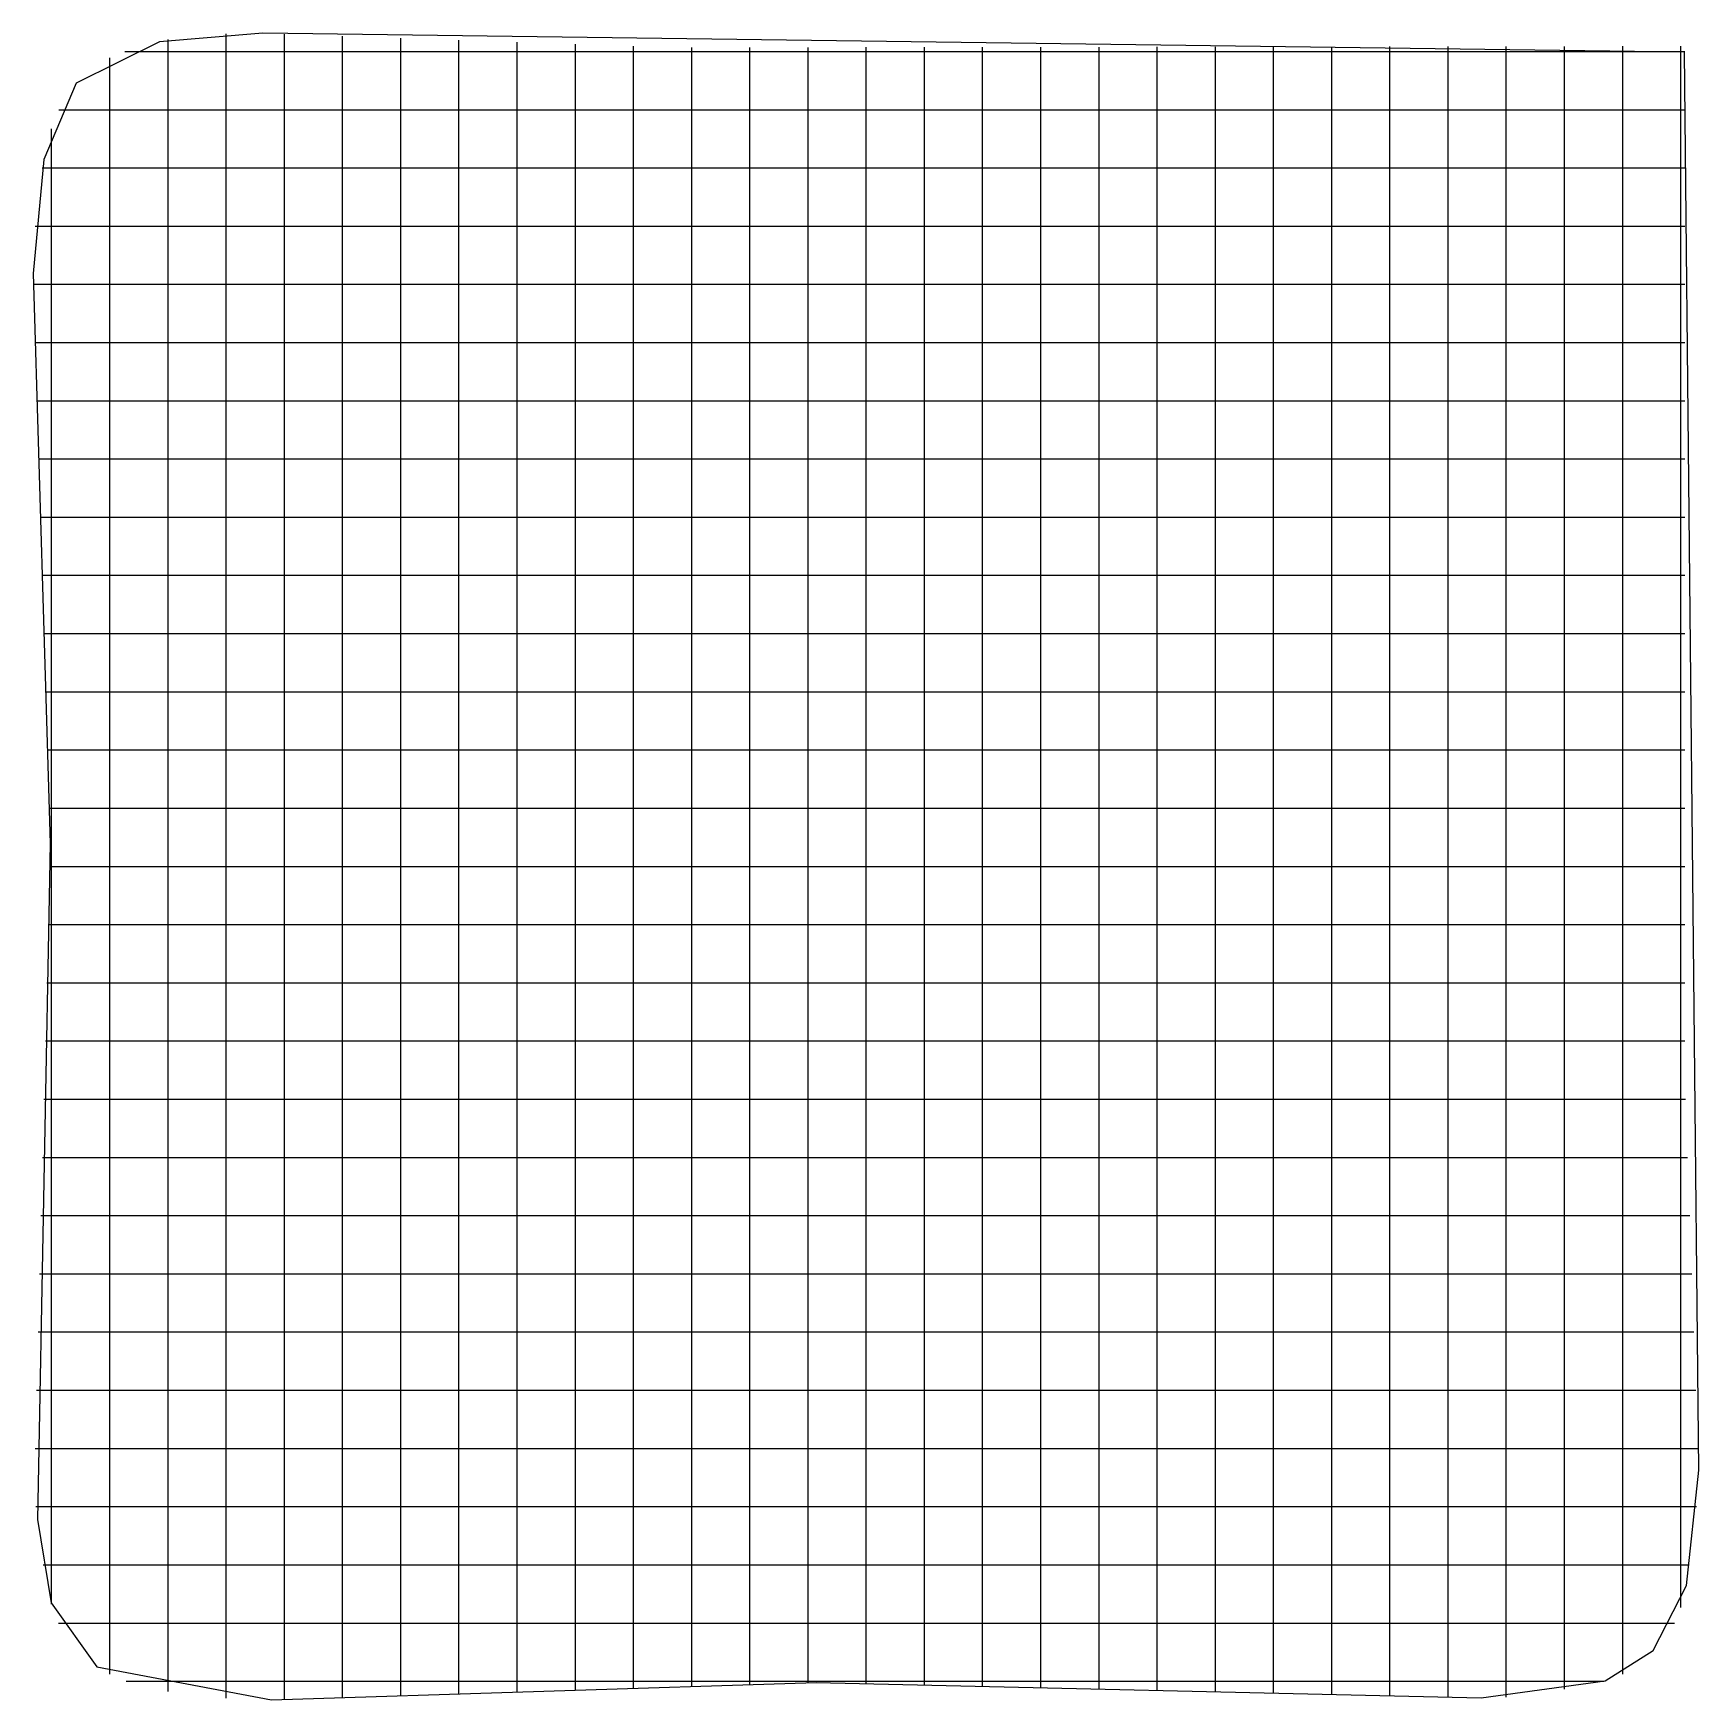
# Model space of a CAD drawing. Header units: metres. Extents: x 0.4 to 14.7, y 0.4 to 14.7.
import ezdxf

# ---------------------------------------------------------------- set-up
doc = ezdxf.new("R2010")
doc.units = ezdxf.units.M

msp = doc.modelspace()

# ---------------------------------------------------------------- linework, layer by layer
for p, q in [((1.593, 14.467), (1.593, 14.695)), ((2.093, 14.743), (2.093, 14.744)), ((2.093, 14.515), (2.093, 14.743)), ((2.593, 14.514), (2.593, 14.742)), ((3.093, 14.496), (3.093, 14.724)), ((3.593, 14.479), (3.593, 14.707)), ((4.093, 14.689), (4.093, 14.69)), ((4.093, 14.461), (4.093, 14.689)), ((4.593, 14.444), (4.593, 14.672)), ((5.093, 14.427), (5.093, 14.655)), ((5.593, 14.409), (5.593, 14.637)), ((6.093, 14.397), (6.093, 14.625)), ((6.593, 14.398), (6.593, 14.626)), ((7.093, 14.399), (7.093, 14.627)), ((7.593, 14.4), (7.593, 14.628)), ((8.093, 14.4), (8.093, 14.628)), ((8.593, 14.401), (8.593, 14.629)), ((9.093, 14.402), (9.093, 14.63)), ((9.593, 14.402), (9.593, 14.63)), ((10.093, 14.403), (10.093, 14.631)), ((10.593, 14.404), (10.593, 14.632)), ((11.093, 14.405), (11.093, 14.633)), ((11.593, 14.405), (11.593, 14.633)), ((12.093, 14.406), (12.093, 14.634)), ((12.593, 14.407), (12.593, 14.635)), ((13.093, 14.635), (13.093, 14.636)), ((13.093, 14.408), (13.093, 14.635)), ((13.593, 14.408), (13.593, 14.636)), ((14.093, 14.409), (14.093, 14.637)), ((14.593, 14.41), (14.593, 14.638)), ((1.093, 14.536), (1.093, 14.537)), ((1.093, 14.308), (1.093, 14.536)), ((1.221, 14.592), (1.449, 14.592)), ((1.221, 14.592), (1.449, 14.592)), ((1.449, 14.592), (1.57, 14.592)), ((1.57, 14.592), (1.642, 14.592)), ((1.593, 14.158), (1.593, 14.467)), ((1.642, 14.592), (2.783, 14.592)), ((2.093, 14.181), (2.093, 14.515)), ((2.593, 14.178), (2.593, 14.514)), ((2.783, 14.592), (3.142, 14.592)), ((3.093, 14.168), (3.093, 14.496)), ((3.142, 14.592), (3.37, 14.592)), ((3.37, 14.592), (3.442, 14.592)), ((3.442, 14.592), (4.583, 14.592)), ((3.593, 14.159), (3.593, 14.479)), ((4.093, 14.149), (4.093, 14.461)), ((4.583, 14.592), (4.942, 14.592)), ((4.942, 14.592), (5.17, 14.592)), ((5.17, 14.592), (5.242, 14.592)), ((5.242, 14.592), (5.887, 14.592)), ((5.887, 14.592), (6.116, 14.592)), ((6.116, 14.592), (6.474, 14.592)), ((6.474, 14.592), (7.616, 14.592)), ((7.616, 14.592), (7.687, 14.592)), ((7.687, 14.592), (7.916, 14.592)), ((7.916, 14.592), (8.274, 14.592)), ((8.274, 14.592), (9.416, 14.592)), ((9.416, 14.592), (9.487, 14.592)), ((9.487, 14.592), (9.716, 14.592)), ((9.716, 14.592), (10.074, 14.592)), ((10.074, 14.592), (11.216, 14.592)), ((11.216, 14.592), (11.287, 14.592)), ((11.287, 14.592), (11.516, 14.592)), ((11.516, 14.592), (11.874, 14.592)), ((11.874, 14.592), (13.016, 14.592)), ((13.016, 14.592), (13.087, 14.592)), ((13.087, 14.592), (13.316, 14.592)), ((13.316, 14.592), (13.674, 14.592)), ((13.674, 14.592), (14.554, 14.592)), ((14.554, 14.592), (14.626, 14.592)), ((4.593, 14.14), (4.593, 14.444)), ((5.093, 14.131), (5.093, 14.427)), ((5.593, 14.121), (5.593, 14.409)), ((6.093, 14.116), (6.093, 14.397)), ((6.593, 14.12), (6.593, 14.398)), ((7.093, 14.125), (7.093, 14.399)), ((7.593, 14.124), (7.593, 14.4)), ((8.093, 14.122), (8.093, 14.4)), ((8.593, 14.119), (8.593, 14.401)), ((9.093, 14.117), (9.093, 14.402)), ((9.593, 14.114), (9.593, 14.402)), ((10.093, 14.112), (10.093, 14.403)), ((10.593, 14.11), (10.593, 14.404)), ((11.093, 14.108), (11.093, 14.405)), ((11.593, 14.105), (11.593, 14.405)), ((12.093, 14.103), (12.093, 14.406)), ((12.593, 14.101), (12.593, 14.407)), ((13.093, 14.102), (13.093, 14.408)), ((13.593, 14.118), (13.593, 14.408)), ((14.093, 14.15), (14.093, 14.409)), ((14.593, 14.287), (14.593, 14.41)), ((1.093, 14.073), (1.093, 14.308)), ((2.093, 13.039), (2.093, 14.181)), ((2.593, 13.036), (2.593, 14.178)), ((14.593, 14.216), (14.593, 14.287)), ((14.593, 13.074), (14.593, 14.216)), ((0.654, 14.092), (0.882, 14.092)), ((0.654, 14.092), (0.882, 14.092)), ((0.882, 14.092), (1.138, 14.092)), ((1.093, 12.931), (1.093, 14.073)), ((1.138, 14.092), (2.28, 14.092)), ((1.593, 13.017), (1.593, 14.158)), ((2.28, 14.092), (2.352, 14.092)), ((2.352, 14.092), (2.58, 14.092)), ((2.58, 14.092), (2.938, 14.092)), ((2.938, 14.092), (4.08, 14.092)), ((3.093, 13.026), (3.093, 14.168)), ((3.593, 13.017), (3.593, 14.159)), ((4.08, 14.092), (4.152, 14.092)), ((4.093, 13.007), (4.093, 14.149)), ((4.152, 14.092), (4.38, 14.092)), ((4.38, 14.092), (4.738, 14.092)), ((4.593, 12.998), (4.593, 14.14)), ((4.738, 14.092), (5.88, 14.092)), ((5.093, 12.989), (5.093, 14.131)), ((5.593, 12.979), (5.593, 14.121)), ((5.88, 14.092), (5.952, 14.092)), ((5.952, 14.092), (6.18, 14.092)), ((6.093, 12.974), (6.093, 14.116)), ((6.18, 14.092), (6.538, 14.092)), ((6.538, 14.092), (7.68, 14.092)), ((6.593, 12.978), (6.593, 14.12)), ((7.093, 12.983), (7.093, 14.125)), ((7.593, 12.982), (7.593, 14.124)), ((7.68, 14.092), (7.752, 14.092)), ((7.752, 14.092), (7.98, 14.092)), ((7.98, 14.092), (8.338, 14.092)), ((8.093, 12.98), (8.093, 14.122)), ((8.338, 14.092), (9.48, 14.092)), ((8.593, 12.977), (8.593, 14.119)), ((9.093, 12.975), (9.093, 14.117)), ((9.48, 14.092), (9.552, 14.092)), ((9.552, 14.092), (9.78, 14.092)), ((9.593, 12.973), (9.593, 14.114)), ((9.78, 14.092), (10.138, 14.092)), ((10.093, 12.97), (10.093, 14.112)), ((10.138, 14.092), (11.28, 14.092)), ((10.593, 12.968), (10.593, 14.11)), ((11.093, 12.965), (11.093, 14.108)), ((11.28, 14.092), (11.352, 14.092)), ((11.352, 14.092), (11.58, 14.092)), ((11.58, 14.092), (11.938, 14.092)), ((11.593, 12.963), (11.593, 14.105)), ((11.938, 14.092), (13.08, 14.092)), ((12.093, 12.961), (12.093, 14.103)), ((12.593, 12.959), (12.593, 14.101)), ((13.08, 14.092), (13.152, 14.092)), ((13.093, 12.959), (13.093, 14.102)), ((13.152, 14.092), (13.38, 14.092)), ((13.38, 14.092), (13.738, 14.092)), ((13.593, 12.976), (13.593, 14.118)), ((13.738, 14.092), (14.554, 14.092)), ((14.093, 13.008), (14.093, 14.15)), ((14.554, 14.092), (14.626, 14.092)), ((0.593, 13.911), (0.593, 13.929)), ((0.593, 13.683), (0.593, 13.911)), ((0.593, 13.325), (0.593, 13.683)), ((0.511, 13.592), (0.739, 13.592)), ((0.511, 13.592), (0.739, 13.592)), ((0.739, 13.592), (1.029, 13.592)), ((1.029, 13.592), (2.171, 13.592)), ((2.171, 13.592), (2.243, 13.592)), ((2.243, 13.592), (2.471, 13.592)), ((2.471, 13.592), (2.829, 13.592)), ((2.829, 13.592), (3.971, 13.592)), ((3.971, 13.592), (4.043, 13.592)), ((4.043, 13.592), (4.271, 13.592)), ((4.271, 13.592), (4.629, 13.592)), ((4.629, 13.592), (5.771, 13.592)), ((5.771, 13.592), (5.843, 13.592)), ((5.843, 13.592), (6.071, 13.592)), ((6.071, 13.592), (6.429, 13.592)), ((6.429, 13.592), (7.571, 13.592)), ((7.571, 13.592), (7.643, 13.592)), ((7.643, 13.592), (7.871, 13.592)), ((7.871, 13.592), (8.229, 13.592)), ((8.229, 13.592), (9.371, 13.592)), ((9.371, 13.592), (9.443, 13.592)), ((9.443, 13.592), (9.671, 13.592)), ((9.671, 13.592), (10.029, 13.592)), ((10.029, 13.592), (11.171, 13.592)), ((11.171, 13.592), (11.243, 13.592)), ((11.243, 13.592), (11.471, 13.592)), ((11.471, 13.592), (11.829, 13.592)), ((11.829, 13.592), (12.971, 13.592)), ((12.971, 13.592), (13.043, 13.592)), ((13.043, 13.592), (13.271, 13.592)), ((13.271, 13.592), (13.629, 13.592)), ((13.629, 13.592), (14.554, 13.592)), ((14.554, 13.592), (14.626, 13.592)), ((0.593, 12.183), (0.593, 13.325)), ((0.451, 13.092), (0.679, 13.092)), ((0.451, 13.092), (0.679, 13.092)), ((0.679, 13.092), (0.984, 13.092)), ((0.984, 13.092), (2.126, 13.092)), ((2.093, 12.968), (2.093, 13.039)), ((2.126, 13.092), (2.197, 13.092)), ((2.197, 13.092), (2.426, 13.092)), ((2.426, 13.092), (2.784, 13.092)), ((2.593, 12.964), (2.593, 13.036)), ((2.784, 13.092), (3.926, 13.092)), ((3.093, 12.955), (3.093, 13.026)), ((3.926, 13.092), (3.997, 13.092)), ((3.997, 13.092), (4.226, 13.092)), ((4.226, 13.092), (4.584, 13.092)), ((4.584, 13.092), (5.726, 13.092)), ((5.726, 13.092), (5.797, 13.092)), ((5.797, 13.092), (6.026, 13.092)), ((6.026, 13.092), (6.384, 13.092)), ((6.384, 13.092), (7.526, 13.092)), ((7.526, 13.092), (7.597, 13.092)), ((7.597, 13.092), (7.826, 13.092)), ((7.826, 13.092), (8.184, 13.092)), ((8.184, 13.092), (9.326, 13.092)), ((9.326, 13.092), (9.397, 13.092)), ((9.397, 13.092), (9.626, 13.092)), ((9.626, 13.092), (9.984, 13.092)), ((9.984, 13.092), (11.126, 13.092)), ((11.126, 13.092), (11.197, 13.092)), ((11.197, 13.092), (11.426, 13.092)), ((11.426, 13.092), (11.784, 13.092)), ((11.784, 13.092), (12.926, 13.092)), ((12.926, 13.092), (12.997, 13.092)), ((12.997, 13.092), (13.226, 13.092)), ((13.226, 13.092), (13.584, 13.092)), ((13.584, 13.092), (14.554, 13.092)), ((14.554, 13.092), (14.626, 13.092)), ((14.593, 12.716), (14.593, 13.074)), ((1.093, 12.86), (1.093, 12.931)), ((1.593, 12.945), (1.593, 13.017)), ((1.593, 12.717), (1.593, 12.945)), ((2.093, 12.739), (2.093, 12.968)), ((2.593, 12.736), (2.593, 12.964)), ((3.093, 12.726), (3.093, 12.955)), ((3.593, 12.946), (3.593, 13.017)), ((3.593, 12.717), (3.593, 12.946)), ((4.093, 12.936), (4.093, 13.007)), ((4.093, 12.707), (4.093, 12.936)), ((4.593, 12.926), (4.593, 12.998)), ((4.593, 12.698), (4.593, 12.926)), ((5.093, 12.917), (5.093, 12.989)), ((5.093, 12.689), (5.093, 12.917)), ((5.593, 12.907), (5.593, 12.979)), ((5.593, 12.679), (5.593, 12.907)), ((6.093, 12.902), (6.093, 12.974)), ((6.093, 12.674), (6.093, 12.902)), ((6.593, 12.907), (6.593, 12.978)), ((6.593, 12.678), (6.593, 12.907)), ((7.093, 12.911), (7.093, 12.983)), ((7.093, 12.683), (7.093, 12.911)), ((7.593, 12.91), (7.593, 12.982)), ((7.593, 12.682), (7.593, 12.91)), ((8.093, 12.908), (8.093, 12.98)), ((8.093, 12.68), (8.093, 12.908)), ((8.593, 12.906), (8.593, 12.977)), ((8.593, 12.677), (8.593, 12.906)), ((9.093, 12.904), (9.093, 12.975)), ((9.093, 12.675), (9.093, 12.904)), ((9.593, 12.901), (9.593, 12.973)), ((9.593, 12.673), (9.593, 12.901)), ((10.093, 12.899), (10.093, 12.97)), ((10.093, 12.67), (10.093, 12.899)), ((10.593, 12.897), (10.593, 12.968)), ((10.593, 12.668), (10.593, 12.897)), ((11.093, 12.894), (11.093, 12.965)), ((11.093, 12.666), (11.093, 12.894)), ((11.593, 12.892), (11.593, 12.963)), ((11.593, 12.663), (11.593, 12.892)), ((12.093, 12.89), (12.093, 12.961)), ((12.093, 12.661), (12.093, 12.89)), ((12.593, 12.888), (12.593, 12.959)), ((12.593, 12.659), (12.593, 12.888)), ((13.093, 12.888), (13.093, 12.959)), ((13.093, 12.66), (13.093, 12.888)), ((13.593, 12.905), (13.593, 12.976)), ((13.593, 12.676), (13.593, 12.905)), ((14.093, 12.937), (14.093, 13.008)), ((14.093, 12.708), (14.093, 12.937)), ((1.093, 12.631), (1.093, 12.86)), ((1.093, 12.273), (1.093, 12.631)), ((1.593, 12.358), (1.593, 12.717)), ((2.093, 12.381), (2.093, 12.739)), ((2.593, 12.378), (2.593, 12.736)), ((3.093, 12.368), (3.093, 12.726)), ((3.593, 12.359), (3.593, 12.717)), ((4.093, 12.349), (4.093, 12.707)), ((4.593, 12.34), (4.593, 12.698)), ((5.093, 12.331), (5.093, 12.689)), ((5.593, 12.321), (5.593, 12.679)), ((6.093, 12.316), (6.093, 12.674)), ((6.593, 12.32), (6.593, 12.678)), ((7.093, 12.325), (7.093, 12.683)), ((7.593, 12.324), (7.593, 12.682)), ((8.093, 12.322), (8.093, 12.68)), ((8.593, 12.319), (8.593, 12.677)), ((9.093, 12.317), (9.093, 12.675)), ((9.593, 12.314), (9.593, 12.673)), ((10.093, 12.312), (10.093, 12.67)), ((10.593, 12.31), (10.593, 12.668)), ((11.093, 12.308), (11.093, 12.666)), ((11.593, 12.305), (11.593, 12.663)), ((12.093, 12.303), (12.093, 12.661)), ((12.593, 12.301), (12.593, 12.659)), ((13.093, 12.302), (13.093, 12.66)), ((13.593, 12.318), (13.593, 12.676)), ((14.093, 12.35), (14.093, 12.708)), ((14.593, 12.487), (14.593, 12.716)), ((0.438, 12.592), (0.666, 12.592)), ((0.438, 12.592), (0.666, 12.592)), ((0.666, 12.592), (0.974, 12.592)), ((0.974, 12.592), (2.116, 12.592)), ((2.116, 12.592), (2.187, 12.592)), ((2.187, 12.592), (2.416, 12.592)), ((2.416, 12.592), (2.774, 12.592)), ((2.774, 12.592), (3.916, 12.592)), ((3.916, 12.592), (3.987, 12.592)), ((3.987, 12.592), (4.216, 12.592)), ((4.216, 12.592), (4.574, 12.592)), ((4.574, 12.592), (5.716, 12.592)), ((5.716, 12.592), (5.787, 12.592)), ((5.787, 12.592), (6.016, 12.592)), ((6.016, 12.592), (6.374, 12.592)), ((6.374, 12.592), (7.516, 12.592)), ((7.516, 12.592), (7.587, 12.592)), ((7.587, 12.592), (7.816, 12.592)), ((7.816, 12.592), (8.174, 12.592)), ((8.174, 12.592), (9.316, 12.592)), ((9.316, 12.592), (9.387, 12.592)), ((9.387, 12.592), (9.616, 12.592)), ((9.616, 12.592), (9.974, 12.592)), ((9.974, 12.592), (11.116, 12.592)), ((11.116, 12.592), (11.187, 12.592)), ((11.187, 12.592), (11.416, 12.592)), ((11.416, 12.592), (11.774, 12.592)), ((11.774, 12.592), (12.916, 12.592)), ((12.916, 12.592), (12.987, 12.592)), ((12.987, 12.592), (13.216, 12.592)), ((13.216, 12.592), (13.574, 12.592)), ((13.574, 12.592), (14.554, 12.592)), ((14.554, 12.592), (14.626, 12.592)), ((14.593, 12.416), (14.593, 12.487)), ((1.593, 11.217), (1.593, 12.358)), ((2.093, 11.239), (2.093, 12.381)), ((2.593, 11.236), (2.593, 12.378)), ((3.093, 11.226), (3.093, 12.368)), ((3.593, 11.217), (3.593, 12.359)), ((4.093, 11.207), (4.093, 12.349)), ((4.593, 11.198), (4.593, 12.34)), ((5.093, 11.189), (5.093, 12.331)), ((5.593, 11.179), (5.593, 12.321)), ((6.093, 11.174), (6.093, 12.316)), ((6.593, 11.178), (6.593, 12.32)), ((7.093, 11.183), (7.093, 12.325)), ((7.593, 11.182), (7.593, 12.324)), ((8.093, 11.18), (8.093, 12.322)), ((8.593, 11.177), (8.593, 12.319)), ((9.093, 11.175), (9.093, 12.317)), ((9.593, 11.173), (9.593, 12.314)), ((10.093, 11.17), (10.093, 12.312)), ((13.593, 11.176), (13.593, 12.318)), ((14.093, 11.208), (14.093, 12.35)), ((14.593, 11.274), (14.593, 12.416)), ((0.593, 12.111), (0.593, 12.183)), ((1.093, 11.131), (1.093, 12.273)), ((10.593, 11.168), (10.593, 12.31)), ((11.093, 11.165), (11.093, 12.308)), ((11.593, 11.163), (11.593, 12.305)), ((12.093, 11.161), (12.093, 12.303)), ((12.593, 11.159), (12.593, 12.301)), ((13.093, 11.159), (13.093, 12.302)), ((0.453, 12.092), (0.681, 12.092)), ((0.453, 12.092), (0.681, 12.092)), ((0.593, 11.883), (0.593, 12.111)), ((0.681, 12.092), (0.985, 12.092)), ((0.985, 12.092), (2.127, 12.092)), ((2.127, 12.092), (2.199, 12.092)), ((2.199, 12.092), (2.427, 12.092)), ((2.427, 12.092), (2.785, 12.092)), ((2.785, 12.092), (3.927, 12.092)), ((3.927, 12.092), (3.999, 12.092)), ((3.999, 12.092), (4.227, 12.092)), ((4.227, 12.092), (4.585, 12.092)), ((4.585, 12.092), (5.727, 12.092)), ((5.727, 12.092), (5.799, 12.092)), ((5.799, 12.092), (6.027, 12.092)), ((6.027, 12.092), (6.385, 12.092)), ((6.385, 12.092), (7.527, 12.092)), ((7.527, 12.092), (7.599, 12.092)), ((7.599, 12.092), (7.827, 12.092)), ((7.827, 12.092), (8.185, 12.092)), ((8.185, 12.092), (9.327, 12.092)), ((9.327, 12.092), (9.399, 12.092)), ((9.399, 12.092), (9.627, 12.092)), ((9.627, 12.092), (9.985, 12.092)), ((9.985, 12.092), (11.127, 12.092)), ((11.127, 12.092), (11.199, 12.092)), ((11.199, 12.092), (11.427, 12.092)), ((11.427, 12.092), (11.785, 12.092)), ((11.785, 12.092), (12.927, 12.092)), ((12.927, 12.092), (12.999, 12.092)), ((12.999, 12.092), (13.227, 12.092)), ((13.227, 12.092), (13.585, 12.092)), ((13.585, 12.092), (14.554, 12.092)), ((14.554, 12.092), (14.626, 12.092)), ((0.593, 11.525), (0.593, 11.883)), ((0.468, 11.592), (0.696, 11.592)), ((0.468, 11.592), (0.696, 11.592)), ((0.593, 10.383), (0.593, 11.525)), ((0.696, 11.592), (0.997, 11.592)), ((0.997, 11.592), (2.139, 11.592)), ((2.139, 11.592), (2.21, 11.592)), ((2.21, 11.592), (2.439, 11.592)), ((2.439, 11.592), (2.797, 11.592)), ((2.797, 11.592), (3.939, 11.592)), ((3.939, 11.592), (4.01, 11.592)), ((4.01, 11.592), (4.239, 11.592)), ((4.239, 11.592), (4.597, 11.592)), ((4.597, 11.592), (5.739, 11.592)), ((5.739, 11.592), (5.81, 11.592)), ((5.81, 11.592), (6.039, 11.592)), ((6.039, 11.592), (6.397, 11.592)), ((6.397, 11.592), (7.539, 11.592)), ((7.539, 11.592), (7.61, 11.592)), ((7.61, 11.592), (7.839, 11.592)), ((7.839, 11.592), (8.197, 11.592)), ((8.197, 11.592), (9.339, 11.592)), ((9.339, 11.592), (9.41, 11.592)), ((9.41, 11.592), (9.639, 11.592)), ((9.639, 11.592), (9.997, 11.592)), ((9.997, 11.592), (11.139, 11.592)), ((11.139, 11.592), (11.21, 11.592)), ((11.21, 11.592), (11.439, 11.592)), ((11.439, 11.592), (11.797, 11.592)), ((11.797, 11.592), (12.939, 11.592)), ((12.939, 11.592), (13.01, 11.592)), ((13.01, 11.592), (13.239, 11.592)), ((13.239, 11.592), (13.597, 11.592)), ((13.597, 11.592), (14.554, 11.592)), ((14.554, 11.592), (14.626, 11.592)), ((1.593, 11.145), (1.593, 11.217)), ((2.093, 11.168), (2.093, 11.239)), ((2.093, 10.939), (2.093, 11.168)), ((2.593, 11.164), (2.593, 11.236)), ((3.093, 11.155), (3.093, 11.226)), ((3.593, 11.146), (3.593, 11.217)), ((4.093, 11.136), (4.093, 11.207)), ((4.593, 11.126), (4.593, 11.198)), ((5.093, 11.117), (5.093, 11.189)), ((5.593, 11.107), (5.593, 11.179)), ((6.093, 11.102), (6.093, 11.174)), ((6.593, 11.107), (6.593, 11.178)), ((7.093, 11.111), (7.093, 11.183)), ((7.593, 11.11), (7.593, 11.182)), ((8.093, 11.108), (8.093, 11.18)), ((8.593, 11.106), (8.593, 11.177)), ((9.093, 11.104), (9.093, 11.175)), ((9.593, 11.101), (9.593, 11.173)), ((10.093, 11.099), (10.093, 11.17)), ((10.593, 11.097), (10.593, 11.168)), ((11.093, 11.094), (11.093, 11.165)), ((13.593, 11.105), (13.593, 11.176)), ((14.093, 11.137), (14.093, 11.208)), ((14.593, 10.916), (14.593, 11.274)), ((0.484, 11.092), (0.712, 11.092)), ((0.484, 11.092), (0.712, 11.092)), ((0.712, 11.092), (1.009, 11.092)), ((1.009, 11.092), (2.151, 11.092)), ((1.093, 11.06), (1.093, 11.131)), ((1.093, 10.831), (1.093, 11.06)), ((1.593, 10.917), (1.593, 11.145)), ((2.151, 11.092), (2.222, 11.092)), ((2.222, 11.092), (2.451, 11.092)), ((2.451, 11.092), (2.809, 11.092)), ((2.593, 10.936), (2.593, 11.164)), ((2.809, 11.092), (3.951, 11.092)), ((3.093, 10.926), (3.093, 11.155)), ((3.593, 10.917), (3.593, 11.146)), ((3.951, 11.092), (4.022, 11.092)), ((4.022, 11.092), (4.251, 11.092)), ((4.093, 10.907), (4.093, 11.136)), ((4.251, 11.092), (4.609, 11.092)), ((4.593, 10.898), (4.593, 11.126)), ((4.609, 11.092), (5.751, 11.092)), ((5.093, 10.889), (5.093, 11.117)), ((5.593, 10.879), (5.593, 11.107)), ((5.751, 11.092), (5.822, 11.092)), ((5.822, 11.092), (6.051, 11.092)), ((6.051, 11.092), (6.409, 11.092)), ((6.093, 10.874), (6.093, 11.102)), ((6.409, 11.092), (7.551, 11.092)), ((6.593, 10.878), (6.593, 11.107)), ((7.093, 10.883), (7.093, 11.111)), ((7.551, 11.092), (7.622, 11.092)), ((7.593, 10.882), (7.593, 11.11)), ((7.622, 11.092), (7.851, 11.092)), ((7.851, 11.092), (8.209, 11.092)), ((8.093, 10.88), (8.093, 11.108)), ((8.209, 11.092), (9.351, 11.092)), ((8.593, 10.877), (8.593, 11.106)), ((9.093, 10.875), (9.093, 11.104)), ((9.351, 11.092), (9.422, 11.092)), ((9.422, 11.092), (9.651, 11.092)), ((9.593, 10.873), (9.593, 11.101)), ((9.651, 11.092), (10.009, 11.092)), ((10.009, 11.092), (11.151, 11.092)), ((10.093, 10.87), (10.093, 11.099)), ((10.593, 10.868), (10.593, 11.097)), ((11.093, 10.866), (11.093, 11.094)), ((11.151, 11.092), (11.222, 11.092)), ((11.222, 11.092), (11.451, 11.092)), ((11.451, 11.092), (11.809, 11.092)), ((11.593, 11.092), (11.593, 11.163)), ((11.593, 10.863), (11.593, 11.092)), ((11.809, 11.092), (12.951, 11.092)), ((12.093, 11.09), (12.093, 11.161)), ((12.093, 10.861), (12.093, 11.09)), ((12.593, 11.088), (12.593, 11.159)), ((12.593, 10.859), (12.593, 11.088)), ((12.951, 11.092), (13.022, 11.092)), ((13.022, 11.092), (13.251, 11.092)), ((13.093, 11.088), (13.093, 11.159)), ((13.093, 10.86), (13.093, 11.088)), ((13.251, 11.092), (13.609, 11.092)), ((13.593, 10.876), (13.593, 11.105)), ((13.609, 11.092), (14.554, 11.092)), ((14.093, 10.908), (14.093, 11.137)), ((14.554, 11.092), (14.626, 11.092)), ((1.593, 10.558), (1.593, 10.917)), ((2.093, 10.581), (2.093, 10.939)), ((2.593, 10.578), (2.593, 10.936)), ((3.093, 10.568), (3.093, 10.926)), ((3.593, 10.559), (3.593, 10.917)), ((4.093, 10.549), (4.093, 10.907)), ((4.593, 10.54), (4.593, 10.898)), ((5.093, 10.531), (5.093, 10.889)), ((7.093, 10.525), (7.093, 10.883)), ((7.593, 10.524), (7.593, 10.882)), ((8.093, 10.522), (8.093, 10.88)), ((14.093, 10.55), (14.093, 10.908)), ((14.593, 10.687), (14.593, 10.916)), ((1.093, 10.473), (1.093, 10.831)), ((5.593, 10.521), (5.593, 10.879)), ((6.093, 10.516), (6.093, 10.874)), ((6.593, 10.52), (6.593, 10.878)), ((8.593, 10.519), (8.593, 10.877)), ((9.093, 10.517), (9.093, 10.875)), ((9.593, 10.514), (9.593, 10.873)), ((10.093, 10.512), (10.093, 10.87)), ((10.593, 10.51), (10.593, 10.868)), ((11.093, 10.508), (11.093, 10.866)), ((11.593, 10.505), (11.593, 10.863)), ((12.093, 10.503), (12.093, 10.861)), ((12.593, 10.501), (12.593, 10.859)), ((13.093, 10.502), (13.093, 10.86)), ((13.593, 10.518), (13.593, 10.876)), ((14.593, 10.616), (14.593, 10.687)), ((14.593, 9.474), (14.593, 10.616)), ((0.499, 10.592), (0.727, 10.592)), ((0.499, 10.592), (0.727, 10.592)), ((0.727, 10.592), (1.02, 10.592)), ((1.02, 10.592), (2.162, 10.592)), ((1.093, 9.331), (1.093, 10.473)), ((1.593, 9.417), (1.593, 10.558)), ((2.093, 9.439), (2.093, 10.581)), ((2.162, 10.592), (2.234, 10.592)), ((2.234, 10.592), (2.462, 10.592)), ((2.462, 10.592), (2.82, 10.592)), ((2.593, 9.436), (2.593, 10.578)), ((2.82, 10.592), (3.962, 10.592)), ((3.093, 9.426), (3.093, 10.568)), ((3.593, 9.417), (3.593, 10.559)), ((3.962, 10.592), (4.034, 10.592)), ((4.034, 10.592), (4.262, 10.592)), ((4.093, 9.407), (4.093, 10.549)), ((4.262, 10.592), (4.62, 10.592)), ((4.593, 9.398), (4.593, 10.54)), ((4.62, 10.592), (5.762, 10.592)), ((5.093, 9.389), (5.093, 10.531)), ((5.593, 9.379), (5.593, 10.521)), ((5.762, 10.592), (5.834, 10.592)), ((5.834, 10.592), (6.062, 10.592)), ((6.062, 10.592), (6.42, 10.592)), ((6.093, 9.374), (6.093, 10.516)), ((6.42, 10.592), (7.562, 10.592)), ((6.593, 9.378), (6.593, 10.52)), ((7.093, 9.383), (7.093, 10.525)), ((7.562, 10.592), (7.634, 10.592)), ((7.593, 9.382), (7.593, 10.524)), ((7.634, 10.592), (7.862, 10.592)), ((7.862, 10.592), (8.22, 10.592)), ((8.093, 9.38), (8.093, 10.522)), ((8.22, 10.592), (9.362, 10.592)), ((8.593, 9.377), (8.593, 10.519)), ((9.093, 9.375), (9.093, 10.517)), ((9.362, 10.592), (9.434, 10.592)), ((9.434, 10.592), (9.662, 10.592)), ((9.593, 9.373), (9.593, 10.514)), ((9.662, 10.592), (10.02, 10.592)), ((10.02, 10.592), (11.162, 10.592)), ((10.093, 9.37), (10.093, 10.512)), ((10.593, 9.368), (10.593, 10.51)), ((11.093, 9.365), (11.093, 10.508)), ((11.162, 10.592), (11.234, 10.592)), ((11.234, 10.592), (11.462, 10.592)), ((11.462, 10.592), (11.82, 10.592)), ((11.593, 9.363), (11.593, 10.505)), ((11.82, 10.592), (12.962, 10.592)), ((12.093, 9.361), (12.093, 10.503)), ((12.593, 9.359), (12.593, 10.501)), ((12.962, 10.592), (13.034, 10.592)), ((13.034, 10.592), (13.262, 10.592)), ((13.093, 9.359), (13.093, 10.502)), ((13.262, 10.592), (13.62, 10.592)), ((13.593, 9.376), (13.593, 10.518)), ((13.62, 10.592), (14.554, 10.592)), ((14.093, 9.408), (14.093, 10.55)), ((14.554, 10.592), (14.626, 10.592)), ((0.593, 10.311), (0.593, 10.383)), ((0.593, 10.083), (0.593, 10.311)), ((0.514, 10.092), (0.742, 10.092)), ((0.514, 10.092), (0.742, 10.092)), ((0.593, 9.725), (0.593, 10.083)), ((0.742, 10.092), (1.032, 10.092)), ((1.032, 10.092), (2.174, 10.092)), ((2.174, 10.092), (2.245, 10.092)), ((2.245, 10.092), (2.474, 10.092)), ((2.474, 10.092), (2.832, 10.092)), ((2.832, 10.092), (3.974, 10.092)), ((3.974, 10.092), (4.045, 10.092)), ((4.045, 10.092), (4.274, 10.092)), ((4.274, 10.092), (4.632, 10.092)), ((4.632, 10.092), (5.774, 10.092)), ((5.774, 10.092), (5.845, 10.092)), ((5.845, 10.092), (6.074, 10.092)), ((6.074, 10.092), (6.432, 10.092)), ((6.432, 10.092), (7.574, 10.092)), ((7.574, 10.092), (7.645, 10.092)), ((7.645, 10.092), (7.874, 10.092)), ((7.874, 10.092), (8.232, 10.092)), ((8.232, 10.092), (9.374, 10.092)), ((9.374, 10.092), (9.445, 10.092)), ((9.445, 10.092), (9.674, 10.092)), ((9.674, 10.092), (10.032, 10.092)), ((10.032, 10.092), (11.174, 10.092)), ((11.174, 10.092), (11.245, 10.092)), ((11.245, 10.092), (11.474, 10.092)), ((11.474, 10.092), (11.832, 10.092)), ((11.832, 10.092), (12.974, 10.092)), ((12.974, 10.092), (13.045, 10.092)), ((13.045, 10.092), (13.274, 10.092)), ((13.274, 10.092), (13.632, 10.092)), ((13.632, 10.092), (14.554, 10.092)), ((14.554, 10.092), (14.626, 10.092)), ((0.529, 9.592), (0.757, 9.592)), ((0.529, 9.592), (0.757, 9.592)), ((0.593, 8.583), (0.593, 9.725)), ((0.757, 9.592), (1.043, 9.592)), ((1.043, 9.592), (2.186, 9.592)), ((2.186, 9.592), (2.257, 9.592)), ((2.257, 9.592), (2.485, 9.592)), ((2.485, 9.592), (2.843, 9.592)), ((2.843, 9.592), (3.986, 9.592)), ((3.986, 9.592), (4.057, 9.592)), ((4.057, 9.592), (4.285, 9.592)), ((4.285, 9.592), (4.643, 9.592)), ((4.643, 9.592), (5.786, 9.592)), ((5.786, 9.592), (5.857, 9.592)), ((5.857, 9.592), (6.085, 9.592)), ((6.085, 9.592), (6.443, 9.592)), ((6.443, 9.592), (7.586, 9.592)), ((7.586, 9.592), (7.657, 9.592)), ((7.657, 9.592), (7.885, 9.592)), ((7.885, 9.592), (8.243, 9.592)), ((8.243, 9.592), (9.386, 9.592)), ((9.386, 9.592), (9.457, 9.592)), ((9.457, 9.592), (9.685, 9.592)), ((9.685, 9.592), (10.043, 9.592)), ((10.043, 9.592), (11.186, 9.592)), ((11.186, 9.592), (11.257, 9.592)), ((11.257, 9.592), (11.485, 9.592)), ((11.485, 9.592), (11.843, 9.592)), ((11.843, 9.592), (12.986, 9.592)), ((12.986, 9.592), (13.057, 9.592)), ((13.057, 9.592), (13.285, 9.592)), ((13.285, 9.592), (13.643, 9.592)), ((13.643, 9.592), (14.554, 9.592)), ((14.554, 9.592), (14.626, 9.592)), ((14.593, 9.116), (14.593, 9.474)), ((1.093, 9.26), (1.093, 9.331)), ((1.593, 9.345), (1.593, 9.417)), ((1.593, 9.117), (1.593, 9.345)), ((2.093, 9.368), (2.093, 9.439)), ((2.093, 9.139), (2.093, 9.368)), ((2.593, 9.364), (2.593, 9.436)), ((2.593, 9.136), (2.593, 9.364)), ((3.093, 9.355), (3.093, 9.426)), ((3.093, 9.126), (3.093, 9.355)), ((3.593, 9.346), (3.593, 9.417)), ((3.593, 9.117), (3.593, 9.346)), ((4.093, 9.336), (4.093, 9.407)), ((4.093, 9.107), (4.093, 9.336)), ((4.593, 9.326), (4.593, 9.398)), ((4.593, 9.098), (4.593, 9.326)), ((5.093, 9.317), (5.093, 9.389)), ((5.093, 9.089), (5.093, 9.317)), ((5.593, 9.307), (5.593, 9.379)), ((5.593, 9.079), (5.593, 9.307)), ((6.093, 9.302), (6.093, 9.374)), ((6.593, 9.307), (6.593, 9.378)), ((6.593, 9.078), (6.593, 9.307)), ((7.093, 9.311), (7.093, 9.383)), ((7.093, 9.083), (7.093, 9.311)), ((7.593, 9.31), (7.593, 9.382)), ((7.593, 9.082), (7.593, 9.31)), ((8.093, 9.308), (8.093, 9.38)), ((8.093, 9.08), (8.093, 9.308)), ((8.593, 9.306), (8.593, 9.377)), ((8.593, 9.077), (8.593, 9.306)), ((9.093, 9.304), (9.093, 9.375)), ((9.593, 9.301), (9.593, 9.373)), ((10.093, 9.299), (10.093, 9.37)), ((10.593, 9.297), (10.593, 9.368)), ((11.093, 9.294), (11.093, 9.365)), ((11.593, 9.292), (11.593, 9.363)), ((12.093, 9.29), (12.093, 9.361)), ((12.593, 9.288), (12.593, 9.359)), ((13.093, 9.288), (13.093, 9.359)), ((13.593, 9.305), (13.593, 9.376)), ((13.593, 9.076), (13.593, 9.305)), ((14.093, 9.337), (14.093, 9.408)), ((14.093, 9.108), (14.093, 9.337)), ((1.093, 9.031), (1.093, 9.26)), ((6.093, 9.074), (6.093, 9.302)), ((9.093, 9.075), (9.093, 9.304)), ((9.593, 9.073), (9.593, 9.301)), ((10.093, 9.07), (10.093, 9.299)), ((10.593, 9.068), (10.593, 9.297)), ((11.093, 9.066), (11.093, 9.294)), ((11.593, 9.063), (11.593, 9.292)), ((12.093, 9.061), (12.093, 9.29)), ((12.593, 9.059), (12.593, 9.288)), ((13.093, 9.06), (13.093, 9.288)), ((0.545, 9.092), (0.773, 9.092)), ((0.545, 9.092), (0.773, 9.092)), ((0.773, 9.092), (1.055, 9.092)), ((1.055, 9.092), (2.197, 9.092)), ((1.093, 8.673), (1.093, 9.031)), ((1.593, 8.758), (1.593, 9.117)), ((2.093, 8.781), (2.093, 9.139)), ((2.197, 9.092), (2.269, 9.092)), ((2.269, 9.092), (2.497, 9.092)), ((2.497, 9.092), (2.855, 9.092)), ((2.593, 8.778), (2.593, 9.136)), ((2.855, 9.092), (3.997, 9.092)), ((3.093, 8.768), (3.093, 9.126)), ((3.593, 8.759), (3.593, 9.117)), ((3.997, 9.092), (4.069, 9.092)), ((4.069, 9.092), (4.297, 9.092)), ((4.093, 8.749), (4.093, 9.107)), ((4.297, 9.092), (4.655, 9.092)), ((4.593, 8.74), (4.593, 9.098)), ((4.655, 9.092), (5.797, 9.092)), ((5.093, 8.731), (5.093, 9.089)), ((5.593, 8.721), (5.593, 9.079)), ((5.797, 9.092), (5.869, 9.092)), ((5.869, 9.092), (6.097, 9.092)), ((6.093, 8.716), (6.093, 9.074)), ((6.097, 9.092), (6.455, 9.092)), ((6.455, 9.092), (7.597, 9.092)), ((6.593, 8.72), (6.593, 9.078)), ((7.093, 8.725), (7.093, 9.083)), ((7.593, 8.724), (7.593, 9.082)), ((7.597, 9.092), (7.669, 9.092)), ((7.669, 9.092), (7.897, 9.092)), ((7.897, 9.092), (8.255, 9.092)), ((8.093, 8.722), (8.093, 9.08)), ((8.255, 9.092), (9.397, 9.092)), ((8.593, 8.719), (8.593, 9.077)), ((9.093, 8.717), (9.093, 9.075)), ((9.397, 9.092), (9.469, 9.092)), ((9.469, 9.092), (9.697, 9.092)), ((9.593, 8.714), (9.593, 9.073)), ((9.697, 9.092), (10.055, 9.092)), ((10.055, 9.092), (11.197, 9.092)), ((10.093, 8.712), (10.093, 9.07)), ((10.593, 8.71), (10.593, 9.068)), ((11.093, 8.708), (11.093, 9.066)), ((11.197, 9.092), (11.269, 9.092)), ((11.269, 9.092), (11.497, 9.092)), ((11.497, 9.092), (11.855, 9.092)), ((11.593, 8.705), (11.593, 9.063)), ((11.855, 9.092), (12.997, 9.092)), ((12.093, 8.703), (12.093, 9.061)), ((12.593, 8.701), (12.593, 9.059)), ((12.997, 9.092), (13.069, 9.092)), ((13.069, 9.092), (13.297, 9.092)), ((13.093, 8.702), (13.093, 9.06)), ((13.297, 9.092), (13.655, 9.092)), ((13.593, 8.718), (13.593, 9.076)), ((13.655, 9.092), (14.554, 9.092)), ((14.093, 8.75), (14.093, 9.108)), ((14.554, 9.092), (14.626, 9.092)), ((14.593, 8.887), (14.593, 9.116)), ((14.593, 8.816), (14.593, 8.887)), ((1.593, 7.617), (1.593, 8.758)), ((2.093, 7.639), (2.093, 8.781)), ((2.593, 7.636), (2.593, 8.778)), ((3.093, 7.626), (3.093, 8.768)), ((3.593, 7.617), (3.593, 8.759)), ((4.093, 7.607), (4.093, 8.749)), ((4.593, 7.598), (4.593, 8.74)), ((14.093, 7.608), (14.093, 8.75)), ((14.593, 7.674), (14.593, 8.816)), ((0.56, 8.592), (0.788, 8.592)), ((0.56, 8.592), (0.788, 8.592)), ((0.788, 8.592), (1.067, 8.592)), ((1.067, 8.592), (2.209, 8.592)), ((1.093, 7.531), (1.093, 8.673)), ((2.209, 8.592), (2.28, 8.592)), ((2.28, 8.592), (2.509, 8.592)), ((2.509, 8.592), (2.867, 8.592)), ((2.867, 8.592), (4.009, 8.592)), ((4.009, 8.592), (4.08, 8.592)), ((4.08, 8.592), (4.309, 8.592)), ((4.309, 8.592), (4.667, 8.592)), ((4.667, 8.592), (5.809, 8.592)), ((5.093, 7.589), (5.093, 8.731)), ((5.593, 7.579), (5.593, 8.721)), ((5.809, 8.592), (5.88, 8.592)), ((5.88, 8.592), (6.109, 8.592)), ((6.093, 7.574), (6.093, 8.716)), ((6.109, 8.592), (6.467, 8.592)), ((6.467, 8.592), (7.609, 8.592)), ((6.593, 7.578), (6.593, 8.72)), ((7.093, 7.583), (7.093, 8.725)), ((7.593, 7.582), (7.593, 8.724)), ((7.609, 8.592), (7.68, 8.592)), ((7.68, 8.592), (7.909, 8.592)), ((7.909, 8.592), (8.267, 8.592)), ((8.093, 7.58), (8.093, 8.722)), ((8.267, 8.592), (9.409, 8.592)), ((8.593, 7.577), (8.593, 8.719)), ((9.093, 7.575), (9.093, 8.717)), ((9.409, 8.592), (9.48, 8.592)), ((9.48, 8.592), (9.709, 8.592)), ((9.593, 7.573), (9.593, 8.714)), ((9.709, 8.592), (10.067, 8.592)), ((10.067, 8.592), (11.209, 8.592)), ((10.093, 7.57), (10.093, 8.712)), ((10.593, 7.568), (10.593, 8.71)), ((11.093, 7.565), (11.093, 8.708)), ((11.209, 8.592), (11.28, 8.592)), ((11.28, 8.592), (11.509, 8.592)), ((11.509, 8.592), (11.867, 8.592)), ((11.593, 7.563), (11.593, 8.705)), ((11.867, 8.592), (13.009, 8.592)), ((12.093, 7.561), (12.093, 8.703)), ((12.593, 7.559), (12.593, 8.701)), ((13.009, 8.592), (13.08, 8.592)), ((13.08, 8.592), (13.309, 8.592)), ((13.093, 7.559), (13.093, 8.702)), ((13.309, 8.592), (13.667, 8.592)), ((13.593, 7.576), (13.593, 8.718)), ((13.667, 8.592), (14.554, 8.592)), ((14.554, 8.592), (14.626, 8.592)), ((0.593, 8.511), (0.593, 8.583)), ((0.593, 8.283), (0.593, 8.511)), ((0.593, 7.925), (0.593, 8.283)), ((0.575, 8.092), (0.803, 8.092)), ((0.575, 8.092), (0.803, 8.092)), ((0.803, 8.092), (1.078, 8.092)), ((1.078, 8.092), (2.221, 8.092)), ((2.221, 8.092), (2.292, 8.092)), ((2.292, 8.092), (2.52, 8.092)), ((2.52, 8.092), (2.878, 8.092)), ((2.878, 8.092), (4.021, 8.092)), ((4.021, 8.092), (4.092, 8.092)), ((4.092, 8.092), (4.32, 8.092)), ((4.32, 8.092), (4.678, 8.092)), ((4.678, 8.092), (5.821, 8.092)), ((5.821, 8.092), (5.892, 8.092)), ((5.892, 8.092), (6.12, 8.092)), ((6.12, 8.092), (6.478, 8.092)), ((6.478, 8.092), (7.621, 8.092)), ((7.621, 8.092), (7.692, 8.092)), ((7.692, 8.092), (7.92, 8.092)), ((7.92, 8.092), (8.278, 8.092)), ((8.278, 8.092), (9.421, 8.092)), ((9.421, 8.092), (9.492, 8.092)), ((9.492, 8.092), (9.72, 8.092)), ((9.72, 8.092), (10.078, 8.092)), ((10.078, 8.092), (11.221, 8.092)), ((11.221, 8.092), (11.292, 8.092)), ((11.292, 8.092), (11.52, 8.092)), ((11.52, 8.092), (11.878, 8.092)), ((11.878, 8.092), (13.021, 8.092)), ((13.021, 8.092), (13.092, 8.092)), ((13.092, 8.092), (13.32, 8.092)), ((13.32, 8.092), (13.678, 8.092)), ((13.678, 8.092), (14.554, 8.092)), ((14.554, 8.092), (14.626, 8.092)), ((0.593, 6.783), (0.593, 7.925)), ((0.576, 7.592), (0.577, 7.592)), ((0.576, 7.592), (0.577, 7.592)), ((0.577, 7.592), (0.804, 7.592)), ((0.804, 7.592), (1.079, 7.592)), ((1.079, 7.592), (2.222, 7.592)), ((1.593, 7.545), (1.593, 7.617)), ((2.093, 7.568), (2.093, 7.639)), ((2.222, 7.592), (2.293, 7.592)), ((2.293, 7.592), (2.521, 7.592)), ((2.521, 7.592), (2.879, 7.592)), ((2.593, 7.564), (2.593, 7.636)), ((2.879, 7.592), (4.022, 7.592)), ((3.093, 7.555), (3.093, 7.626)), ((3.593, 7.546), (3.593, 7.617)), ((4.022, 7.592), (4.093, 7.592)), ((4.093, 7.536), (4.093, 7.607)), ((4.093, 7.592), (4.321, 7.592)), ((4.321, 7.592), (4.679, 7.592)), ((4.593, 7.526), (4.593, 7.598)), ((4.679, 7.592), (5.822, 7.592)), ((5.093, 7.517), (5.093, 7.589)), ((5.822, 7.592), (5.893, 7.592)), ((5.893, 7.592), (6.121, 7.592)), ((6.121, 7.592), (6.479, 7.592)), ((6.479, 7.592), (7.622, 7.592)), ((7.622, 7.592), (7.693, 7.592)), ((7.693, 7.592), (7.921, 7.592)), ((7.921, 7.592), (8.279, 7.592)), ((8.279, 7.592), (9.422, 7.592)), ((9.422, 7.592), (9.493, 7.592)), ((9.493, 7.592), (9.721, 7.592)), ((9.721, 7.592), (10.079, 7.592)), ((10.079, 7.592), (11.222, 7.592)), ((11.222, 7.592), (11.293, 7.592)), ((11.293, 7.592), (11.521, 7.592)), ((11.521, 7.592), (11.879, 7.592)), ((11.879, 7.592), (13.022, 7.592)), ((13.022, 7.592), (13.093, 7.592)), ((13.093, 7.592), (13.321, 7.592)), ((13.321, 7.592), (13.679, 7.592)), ((13.679, 7.592), (14.554, 7.592)), ((14.093, 7.537), (14.093, 7.608)), ((14.554, 7.592), (14.626, 7.592)), ((14.593, 7.316), (14.593, 7.674)), ((1.093, 7.46), (1.093, 7.531)), ((1.093, 7.231), (1.093, 7.46)), ((1.593, 7.317), (1.593, 7.545)), ((2.093, 7.339), (2.093, 7.568)), ((2.593, 7.336), (2.593, 7.564)), ((3.093, 7.326), (3.093, 7.555)), ((3.593, 7.317), (3.593, 7.546)), ((4.093, 7.307), (4.093, 7.536)), ((4.593, 7.298), (4.593, 7.526)), ((5.093, 7.289), (5.093, 7.517)), ((5.593, 7.507), (5.593, 7.579)), ((5.593, 7.279), (5.593, 7.507)), ((6.093, 7.502), (6.093, 7.574)), ((6.093, 7.274), (6.093, 7.502)), ((6.593, 7.507), (6.593, 7.578)), ((6.593, 7.278), (6.593, 7.507)), ((7.093, 7.511), (7.093, 7.583)), ((7.093, 7.283), (7.093, 7.511)), ((7.593, 7.51), (7.593, 7.582)), ((7.593, 7.282), (7.593, 7.51)), ((8.093, 7.508), (8.093, 7.58)), ((8.093, 7.28), (8.093, 7.508)), ((8.593, 7.506), (8.593, 7.577)), ((8.593, 7.277), (8.593, 7.506)), ((9.093, 7.504), (9.093, 7.575)), ((9.093, 7.275), (9.093, 7.504)), ((9.593, 7.501), (9.593, 7.573)), ((9.593, 7.273), (9.593, 7.501)), ((10.093, 7.499), (10.093, 7.57)), ((10.093, 7.27), (10.093, 7.499)), ((10.593, 7.497), (10.593, 7.568)), ((10.593, 7.268), (10.593, 7.497)), ((11.093, 7.494), (11.093, 7.565)), ((11.093, 7.266), (11.093, 7.494)), ((11.593, 7.492), (11.593, 7.563)), ((11.593, 7.263), (11.593, 7.492)), ((12.093, 7.49), (12.093, 7.561)), ((12.093, 7.261), (12.093, 7.49)), ((12.593, 7.488), (12.593, 7.559)), ((12.593, 7.259), (12.593, 7.488)), ((13.093, 7.488), (13.093, 7.559)), ((13.093, 7.26), (13.093, 7.488)), ((13.593, 7.505), (13.593, 7.576)), ((13.593, 7.276), (13.593, 7.505)), ((14.093, 7.308), (14.093, 7.537)), ((1.593, 6.958), (1.593, 7.317)), ((2.093, 6.981), (2.093, 7.339)), ((2.593, 6.978), (2.593, 7.336)), ((3.093, 6.968), (3.093, 7.326)), ((3.593, 6.959), (3.593, 7.317)), ((4.093, 6.949), (4.093, 7.307)), ((14.093, 6.95), (14.093, 7.308)), ((14.593, 7.087), (14.593, 7.316)), ((1.093, 6.873), (1.093, 7.231)), ((4.593, 6.94), (4.593, 7.298)), ((5.093, 6.931), (5.093, 7.289)), ((5.593, 6.921), (5.593, 7.279)), ((6.093, 6.916), (6.093, 7.274)), ((6.593, 6.92), (6.593, 7.278)), ((7.093, 6.925), (7.093, 7.283)), ((7.593, 6.924), (7.593, 7.282)), ((8.093, 6.922), (8.093, 7.28)), ((8.593, 6.919), (8.593, 7.277)), ((9.093, 6.917), (9.093, 7.275)), ((9.593, 6.914), (9.593, 7.273)), ((10.093, 6.912), (10.093, 7.27)), ((10.593, 6.91), (10.593, 7.268)), ((11.093, 6.908), (11.093, 7.266)), ((11.593, 6.905), (11.593, 7.263)), ((12.093, 6.903), (12.093, 7.261)), ((12.593, 6.901), (12.593, 7.259)), ((13.093, 6.902), (13.093, 7.26)), ((13.593, 6.918), (13.593, 7.276)), ((0.564, 7.092), (0.792, 7.092)), ((0.564, 7.092), (0.792, 7.092)), ((0.792, 7.092), (1.07, 7.092)), ((1.07, 7.092), (2.212, 7.092)), ((2.212, 7.092), (2.283, 7.092)), ((2.283, 7.092), (2.512, 7.092)), ((2.512, 7.092), (2.87, 7.092)), ((2.87, 7.092), (4.012, 7.092)), ((4.012, 7.092), (4.083, 7.092)), ((4.083, 7.092), (4.312, 7.092)), ((4.312, 7.092), (4.67, 7.092)), ((4.67, 7.092), (5.812, 7.092)), ((5.812, 7.092), (5.883, 7.092)), ((5.883, 7.092), (6.112, 7.092)), ((6.112, 7.092), (6.47, 7.092)), ((6.47, 7.092), (7.612, 7.092)), ((7.612, 7.092), (7.683, 7.092)), ((7.683, 7.092), (7.912, 7.092)), ((7.912, 7.092), (8.27, 7.092)), ((8.27, 7.092), (9.412, 7.092)), ((9.412, 7.092), (9.483, 7.092)), ((9.483, 7.092), (9.712, 7.092)), ((9.712, 7.092), (10.07, 7.092)), ((10.07, 7.092), (11.212, 7.092)), ((11.212, 7.092), (11.283, 7.092)), ((11.283, 7.092), (11.512, 7.092)), ((11.512, 7.092), (11.87, 7.092)), ((11.87, 7.092), (13.012, 7.092)), ((13.012, 7.092), (13.083, 7.092)), ((13.083, 7.092), (13.312, 7.092)), ((13.312, 7.092), (13.67, 7.092)), ((13.67, 7.092), (14.554, 7.092)), ((14.554, 7.092), (14.626, 7.092)), ((14.593, 7.016), (14.593, 7.087)), ((14.593, 5.874), (14.593, 7.016)), ((1.093, 5.731), (1.093, 6.873)), ((1.593, 5.817), (1.593, 6.958)), ((2.093, 5.839), (2.093, 6.981)), ((2.593, 5.836), (2.593, 6.978)), ((3.093, 5.826), (3.093, 6.968)), ((3.593, 5.817), (3.593, 6.959)), ((4.093, 5.807), (4.093, 6.949)), ((4.593, 5.798), (4.593, 6.94)), ((5.093, 5.789), (5.093, 6.931)), ((5.593, 5.779), (5.593, 6.921)), ((6.093, 5.774), (6.093, 6.916)), ((6.593, 5.778), (6.593, 6.92)), ((7.093, 5.783), (7.093, 6.925)), ((7.593, 5.782), (7.593, 6.924)), ((8.093, 5.78), (8.093, 6.922)), ((8.593, 5.777), (8.593, 6.919)), ((9.093, 5.775), (9.093, 6.917)), ((9.593, 5.773), (9.593, 6.914)), ((10.093, 5.77), (10.093, 6.912)), ((10.593, 5.768), (10.593, 6.91)), ((11.093, 5.765), (11.093, 6.908)), ((11.593, 5.763), (11.593, 6.905)), ((12.093, 5.761), (12.093, 6.903)), ((12.593, 5.759), (12.593, 6.901)), ((13.093, 5.759), (13.093, 6.902)), ((13.593, 5.776), (13.593, 6.918)), ((14.093, 5.808), (14.093, 6.95)), ((0.593, 6.711), (0.593, 6.783)), ((0.551, 6.592), (0.779, 6.592)), ((0.551, 6.592), (0.779, 6.592)), ((0.593, 6.483), (0.593, 6.711)), ((0.779, 6.592), (1.06, 6.592)), ((1.06, 6.592), (2.202, 6.592)), ((2.202, 6.592), (2.273, 6.592)), ((2.273, 6.592), (2.502, 6.592)), ((2.502, 6.592), (2.86, 6.592)), ((2.86, 6.592), (4.002, 6.592)), ((4.002, 6.592), (4.073, 6.592)), ((4.073, 6.592), (4.302, 6.592)), ((4.302, 6.592), (4.66, 6.592)), ((4.66, 6.592), (5.802, 6.592)), ((5.802, 6.592), (5.873, 6.592)), ((5.873, 6.592), (6.102, 6.592)), ((6.102, 6.592), (6.46, 6.592)), ((6.46, 6.592), (7.602, 6.592)), ((7.602, 6.592), (7.673, 6.592)), ((7.673, 6.592), (7.902, 6.592)), ((7.902, 6.592), (8.26, 6.592)), ((8.26, 6.592), (9.402, 6.592)), ((9.402, 6.592), (9.473, 6.592)), ((9.473, 6.592), (9.702, 6.592)), ((9.702, 6.592), (10.06, 6.592)), ((10.06, 6.592), (11.202, 6.592)), ((11.202, 6.592), (11.273, 6.592)), ((11.273, 6.592), (11.502, 6.592)), ((11.502, 6.592), (11.86, 6.592)), ((11.86, 6.592), (13.002, 6.592)), ((13.002, 6.592), (13.073, 6.592)), ((13.073, 6.592), (13.302, 6.592)), ((13.302, 6.592), (13.66, 6.592)), ((13.66, 6.592), (14.554, 6.592)), ((14.554, 6.592), (14.626, 6.592)), ((0.593, 6.125), (0.593, 6.483)), ((0.539, 6.092), (0.767, 6.092)), ((0.539, 6.092), (0.767, 6.092)), ((0.593, 4.983), (0.593, 6.125)), ((0.767, 6.092), (1.051, 6.092)), ((1.051, 6.092), (2.193, 6.092)), ((2.193, 6.092), (2.264, 6.092)), ((2.264, 6.092), (2.493, 6.092)), ((2.493, 6.092), (2.851, 6.092)), ((2.851, 6.092), (3.993, 6.092)), ((3.993, 6.092), (4.064, 6.092)), ((4.064, 6.092), (4.293, 6.092)), ((4.293, 6.092), (4.651, 6.092)), ((4.651, 6.092), (5.793, 6.092)), ((5.793, 6.092), (5.864, 6.092)), ((5.864, 6.092), (6.093, 6.092)), ((6.093, 6.092), (6.451, 6.092)), ((6.451, 6.092), (7.593, 6.092)), ((7.593, 6.092), (7.664, 6.092)), ((7.664, 6.092), (7.893, 6.092)), ((7.893, 6.092), (8.251, 6.092)), ((8.251, 6.092), (9.393, 6.092)), ((9.393, 6.092), (9.464, 6.092)), ((9.464, 6.092), (9.693, 6.092)), ((9.693, 6.092), (10.051, 6.092)), ((10.051, 6.092), (11.193, 6.092)), ((11.193, 6.092), (11.264, 6.092)), ((11.264, 6.092), (11.493, 6.092)), ((11.493, 6.092), (11.851, 6.092)), ((11.851, 6.092), (12.993, 6.092)), ((12.993, 6.092), (13.064, 6.092)), ((13.064, 6.092), (13.293, 6.092)), ((13.293, 6.092), (13.651, 6.092)), ((13.651, 6.092), (14.554, 6.092)), ((14.554, 6.092), (14.626, 6.092)), ((14.593, 5.516), (14.593, 5.874)), ((1.093, 5.66), (1.093, 5.731)), ((1.593, 5.745), (1.593, 5.817)), ((1.593, 5.517), (1.593, 5.745)), ((2.093, 5.768), (2.093, 5.839)), ((2.093, 5.539), (2.093, 5.768)), ((2.593, 5.764), (2.593, 5.836)), ((2.593, 5.536), (2.593, 5.764)), ((3.093, 5.755), (3.093, 5.826)), ((3.093, 5.526), (3.093, 5.755)), ((3.593, 5.746), (3.593, 5.817)), ((3.593, 5.517), (3.593, 5.746)), ((4.093, 5.736), (4.093, 5.807)), ((4.093, 5.507), (4.093, 5.736)), ((4.593, 5.726), (4.593, 5.798)), ((4.593, 5.498), (4.593, 5.726)), ((5.093, 5.717), (5.093, 5.789)), ((5.593, 5.707), (5.593, 5.779)), ((6.093, 5.702), (6.093, 5.774)), ((6.593, 5.707), (6.593, 5.778)), ((7.093, 5.711), (7.093, 5.783)), ((7.593, 5.71), (7.593, 5.782)), ((8.093, 5.708), (8.093, 5.78)), ((8.593, 5.706), (8.593, 5.777)), ((9.093, 5.704), (9.093, 5.775)), ((9.593, 5.701), (9.593, 5.773)), ((10.093, 5.699), (10.093, 5.77)), ((10.593, 5.697), (10.593, 5.768)), ((11.093, 5.694), (11.093, 5.765)), ((11.593, 5.692), (11.593, 5.763)), ((12.093, 5.69), (12.093, 5.761)), ((12.593, 5.688), (12.593, 5.759)), ((13.093, 5.688), (13.093, 5.759)), ((13.593, 5.705), (13.593, 5.776)), ((14.093, 5.737), (14.093, 5.808)), ((14.093, 5.508), (14.093, 5.737)), ((0.526, 5.592), (0.754, 5.592)), ((0.526, 5.592), (0.754, 5.592)), ((0.754, 5.592), (1.043, 5.592)), ((1.043, 5.592), (2.185, 5.592)), ((1.093, 5.431), (1.093, 5.66)), ((2.185, 5.592), (2.256, 5.592)), ((2.256, 5.592), (2.485, 5.592)), ((2.485, 5.592), (2.843, 5.592)), ((2.843, 5.592), (3.985, 5.592)), ((3.985, 5.592), (4.056, 5.592)), ((4.056, 5.592), (4.285, 5.592)), ((4.285, 5.592), (4.643, 5.592)), ((4.643, 5.592), (5.785, 5.592)), ((5.093, 5.489), (5.093, 5.717)), ((5.593, 5.479), (5.593, 5.707)), ((5.785, 5.592), (5.856, 5.592)), ((5.856, 5.592), (6.085, 5.592)), ((6.085, 5.592), (6.443, 5.592)), ((6.093, 5.474), (6.093, 5.702)), ((6.443, 5.592), (7.585, 5.592)), ((6.593, 5.478), (6.593, 5.707)), ((7.093, 5.483), (7.093, 5.711)), ((7.585, 5.592), (7.656, 5.592)), ((7.593, 5.482), (7.593, 5.71)), ((7.656, 5.592), (7.885, 5.592)), ((7.885, 5.592), (8.243, 5.592)), ((8.093, 5.48), (8.093, 5.708)), ((8.243, 5.592), (9.385, 5.592)), ((8.593, 5.477), (8.593, 5.706)), ((9.093, 5.475), (9.093, 5.704)), ((9.385, 5.592), (9.456, 5.592)), ((9.456, 5.592), (9.685, 5.592)), ((9.593, 5.473), (9.593, 5.701)), ((9.685, 5.592), (10.043, 5.592)), ((10.043, 5.592), (11.185, 5.592)), ((10.093, 5.47), (10.093, 5.699)), ((10.593, 5.468), (10.593, 5.697)), ((11.093, 5.466), (11.093, 5.694)), ((11.185, 5.592), (11.256, 5.592)), ((11.256, 5.592), (11.485, 5.592)), ((11.485, 5.592), (11.843, 5.592)), ((11.593, 5.463), (11.593, 5.692)), ((11.843, 5.592), (12.985, 5.592)), ((12.093, 5.461), (12.093, 5.69)), ((12.593, 5.459), (12.593, 5.688)), ((12.985, 5.592), (13.056, 5.592)), ((13.056, 5.592), (13.285, 5.592)), ((13.093, 5.46), (13.093, 5.688)), ((13.285, 5.592), (13.643, 5.592)), ((13.593, 5.476), (13.593, 5.705)), ((13.643, 5.592), (14.562, 5.592)), ((14.562, 5.592), (14.634, 5.592)), ((1.593, 5.158), (1.593, 5.517)), ((2.093, 5.181), (2.093, 5.539)), ((2.593, 5.178), (2.593, 5.536)), ((3.093, 5.168), (3.093, 5.526)), ((3.593, 5.159), (3.593, 5.517)), ((4.093, 5.149), (4.093, 5.507)), ((4.593, 5.14), (4.593, 5.498)), ((5.093, 5.131), (5.093, 5.489)), ((5.593, 5.121), (5.593, 5.479)), ((6.093, 5.116), (6.093, 5.474)), ((6.593, 5.12), (6.593, 5.478)), ((7.093, 5.125), (7.093, 5.483)), ((7.593, 5.124), (7.593, 5.482)), ((8.093, 5.122), (8.093, 5.48)), ((8.593, 5.119), (8.593, 5.477)), ((9.093, 5.117), (9.093, 5.475)), ((9.593, 5.114), (9.593, 5.473)), ((10.093, 5.112), (10.093, 5.47)), ((10.593, 5.11), (10.593, 5.468)), ((11.093, 5.108), (11.093, 5.466)), ((11.593, 5.105), (11.593, 5.463)), ((12.093, 5.103), (12.093, 5.461)), ((12.593, 5.101), (12.593, 5.459)), ((13.093, 5.102), (13.093, 5.46)), ((13.593, 5.118), (13.593, 5.476)), ((14.093, 5.15), (14.093, 5.508)), ((14.593, 5.287), (14.593, 5.516)), ((1.093, 5.073), (1.093, 5.431)), ((1.593, 4.017), (1.593, 5.158)), ((2.093, 4.039), (2.093, 5.181)), ((2.593, 4.036), (2.593, 5.178)), ((3.093, 4.026), (3.093, 5.168)), ((3.593, 4.017), (3.593, 5.159)), ((14.593, 5.216), (14.593, 5.287)), ((14.593, 4.074), (14.593, 5.216)), ((0.513, 5.092), (0.741, 5.092)), ((0.513, 5.092), (0.741, 5.092)), ((0.741, 5.092), (1.037, 5.092)), ((1.037, 5.092), (2.18, 5.092)), ((1.093, 3.931), (1.093, 5.073)), ((2.18, 5.092), (2.251, 5.092)), ((2.251, 5.092), (2.479, 5.092)), ((2.479, 5.092), (2.837, 5.092)), ((2.837, 5.092), (3.98, 5.092)), ((3.98, 5.092), (4.051, 5.092)), ((4.051, 5.092), (4.279, 5.092)), ((4.093, 4.007), (4.093, 5.149)), ((4.279, 5.092), (4.637, 5.092)), ((4.593, 3.998), (4.593, 5.14)), ((4.637, 5.092), (5.78, 5.092)), ((5.093, 3.989), (5.093, 5.131)), ((5.593, 3.979), (5.593, 5.121)), ((5.78, 5.092), (5.851, 5.092)), ((5.851, 5.092), (6.079, 5.092)), ((6.079, 5.092), (6.437, 5.092)), ((6.093, 3.974), (6.093, 5.116)), ((6.437, 5.092), (7.58, 5.092)), ((6.593, 3.978), (6.593, 5.12)), ((7.093, 3.983), (7.093, 5.125)), ((7.58, 5.092), (7.651, 5.092)), ((7.593, 3.982), (7.593, 5.124)), ((7.651, 5.092), (7.879, 5.092)), ((7.879, 5.092), (8.237, 5.092)), ((8.093, 3.98), (8.093, 5.122)), ((8.237, 5.092), (9.38, 5.092)), ((8.593, 3.977), (8.593, 5.119)), ((9.093, 3.975), (9.093, 5.117)), ((9.38, 5.092), (9.451, 5.092)), ((9.451, 5.092), (9.679, 5.092)), ((9.593, 3.973), (9.593, 5.114)), ((9.679, 5.092), (10.037, 5.092)), ((10.037, 5.092), (11.18, 5.092)), ((10.093, 3.97), (10.093, 5.112)), ((10.593, 3.968), (10.593, 5.11)), ((11.093, 3.965), (11.093, 5.108)), ((11.18, 5.092), (11.251, 5.092)), ((11.251, 5.092), (11.479, 5.092)), ((11.479, 5.092), (11.837, 5.092)), ((11.593, 3.963), (11.593, 5.105)), ((11.837, 5.092), (12.98, 5.092)), ((12.093, 3.961), (12.093, 5.103)), ((12.593, 3.959), (12.593, 5.101)), ((12.98, 5.092), (13.051, 5.092)), ((13.051, 5.092), (13.279, 5.092)), ((13.093, 3.959), (13.093, 5.102)), ((13.279, 5.092), (13.637, 5.092)), ((13.593, 3.976), (13.593, 5.118)), ((13.637, 5.092), (14.579, 5.092)), ((14.093, 4.008), (14.093, 5.15)), ((14.579, 5.092), (14.651, 5.092)), ((0.593, 4.911), (0.593, 4.983)), ((0.593, 4.683), (0.593, 4.911)), ((0.501, 4.592), (0.729, 4.592)), ((0.501, 4.592), (0.729, 4.592)), ((0.593, 4.325), (0.593, 4.683)), ((0.729, 4.592), (1.032, 4.592)), ((1.032, 4.592), (2.174, 4.592)), ((2.174, 4.592), (2.246, 4.592)), ((2.246, 4.592), (2.474, 4.592)), ((2.474, 4.592), (2.832, 4.592)), ((2.832, 4.592), (3.974, 4.592)), ((3.974, 4.592), (4.046, 4.592)), ((4.046, 4.592), (4.274, 4.592)), ((4.274, 4.592), (4.632, 4.592)), ((4.632, 4.592), (5.774, 4.592)), ((5.774, 4.592), (5.846, 4.592)), ((5.846, 4.592), (6.074, 4.592)), ((6.074, 4.592), (6.432, 4.592)), ((6.432, 4.592), (7.574, 4.592)), ((7.574, 4.592), (7.646, 4.592)), ((7.646, 4.592), (7.874, 4.592)), ((7.874, 4.592), (8.232, 4.592)), ((8.232, 4.592), (9.374, 4.592)), ((9.374, 4.592), (9.446, 4.592)), ((9.446, 4.592), (9.674, 4.592)), ((9.674, 4.592), (10.032, 4.592)), ((10.032, 4.592), (11.174, 4.592)), ((11.174, 4.592), (11.246, 4.592)), ((11.246, 4.592), (11.474, 4.592)), ((11.474, 4.592), (11.832, 4.592)), ((11.832, 4.592), (12.974, 4.592)), ((12.974, 4.592), (13.046, 4.592)), ((13.046, 4.592), (13.274, 4.592)), ((13.274, 4.592), (13.632, 4.592)), ((13.632, 4.592), (14.597, 4.592)), ((14.597, 4.592), (14.669, 4.592)), ((0.593, 3.183), (0.593, 4.325)), ((0.488, 4.092), (0.716, 4.092)), ((0.488, 4.092), (0.716, 4.092)), ((0.716, 4.092), (1.026, 4.092)), ((1.026, 4.092), (2.168, 4.092)), ((1.593, 3.945), (1.593, 4.017)), ((2.093, 3.968), (2.093, 4.039)), ((2.168, 4.092), (2.24, 4.092)), ((2.24, 4.092), (2.468, 4.092)), ((2.468, 4.092), (2.826, 4.092)), ((2.593, 3.964), (2.593, 4.036)), ((2.826, 4.092), (3.968, 4.092)), ((3.093, 3.955), (3.093, 4.026)), ((3.593, 3.946), (3.593, 4.017)), ((3.968, 4.092), (4.04, 4.092)), ((4.04, 4.092), (4.268, 4.092)), ((4.268, 4.092), (4.626, 4.092)), ((4.626, 4.092), (5.768, 4.092)), ((5.768, 4.092), (5.84, 4.092)), ((5.84, 4.092), (6.068, 4.092)), ((6.068, 4.092), (6.426, 4.092)), ((6.426, 4.092), (7.568, 4.092)), ((7.568, 4.092), (7.64, 4.092)), ((7.64, 4.092), (7.868, 4.092)), ((7.868, 4.092), (8.226, 4.092)), ((8.226, 4.092), (9.368, 4.092)), ((9.368, 4.092), (9.44, 4.092)), ((9.44, 4.092), (9.668, 4.092)), ((9.668, 4.092), (10.026, 4.092)), ((10.026, 4.092), (11.168, 4.092)), ((11.168, 4.092), (11.24, 4.092)), ((11.24, 4.092), (11.468, 4.092)), ((11.468, 4.092), (11.826, 4.092)), ((11.826, 4.092), (12.968, 4.092)), ((12.968, 4.092), (13.04, 4.092)), ((13.04, 4.092), (13.268, 4.092)), ((13.268, 4.092), (13.626, 4.092)), ((13.626, 4.092), (14.615, 4.092)), ((14.093, 3.937), (14.093, 4.008)), ((14.593, 3.716), (14.593, 4.074)), ((14.615, 4.092), (14.687, 4.092)), ((1.093, 3.86), (1.093, 3.931)), ((1.593, 3.717), (1.593, 3.945)), ((2.093, 3.739), (2.093, 3.968)), ((2.593, 3.736), (2.593, 3.964)), ((3.093, 3.726), (3.093, 3.955)), ((3.593, 3.717), (3.593, 3.946)), ((4.093, 3.936), (4.093, 4.007)), ((4.093, 3.707), (4.093, 3.936)), ((4.593, 3.926), (4.593, 3.998)), ((4.593, 3.698), (4.593, 3.926)), ((5.093, 3.917), (5.093, 3.989)), ((5.093, 3.689), (5.093, 3.917)), ((5.593, 3.907), (5.593, 3.979)), ((5.593, 3.679), (5.593, 3.907)), ((6.093, 3.902), (6.093, 3.974)), ((6.093, 3.674), (6.093, 3.902)), ((6.593, 3.907), (6.593, 3.978)), ((6.593, 3.678), (6.593, 3.907)), ((7.093, 3.911), (7.093, 3.983)), ((7.093, 3.683), (7.093, 3.911)), ((7.593, 3.91), (7.593, 3.982)), ((7.593, 3.682), (7.593, 3.91)), ((8.093, 3.908), (8.093, 3.98)), ((8.093, 3.68), (8.093, 3.908)), ((8.593, 3.906), (8.593, 3.977)), ((8.593, 3.677), (8.593, 3.906)), ((9.093, 3.904), (9.093, 3.975)), ((9.093, 3.675), (9.093, 3.904)), ((9.593, 3.901), (9.593, 3.973)), ((9.593, 3.673), (9.593, 3.901)), ((10.093, 3.899), (10.093, 3.97)), ((10.093, 3.67), (10.093, 3.899)), ((10.593, 3.897), (10.593, 3.968)), ((10.593, 3.668), (10.593, 3.897)), ((11.093, 3.894), (11.093, 3.965)), ((11.093, 3.666), (11.093, 3.894)), ((11.593, 3.892), (11.593, 3.963)), ((11.593, 3.663), (11.593, 3.892)), ((12.093, 3.89), (12.093, 3.961)), ((12.093, 3.661), (12.093, 3.89)), ((12.593, 3.888), (12.593, 3.959)), ((12.593, 3.659), (12.593, 3.888)), ((13.093, 3.888), (13.093, 3.959)), ((13.093, 3.66), (13.093, 3.888)), ((13.593, 3.905), (13.593, 3.976)), ((13.593, 3.676), (13.593, 3.905)), ((14.093, 3.708), (14.093, 3.937)), ((1.093, 3.631), (1.093, 3.86)), ((2.093, 3.381), (2.093, 3.739)), ((2.593, 3.378), (2.593, 3.736)), ((3.093, 3.368), (3.093, 3.726)), ((0.476, 3.592), (0.704, 3.592)), ((0.476, 3.592), (0.704, 3.592)), ((0.704, 3.592), (1.021, 3.592)), ((1.021, 3.592), (2.163, 3.592)), ((1.093, 3.273), (1.093, 3.631)), ((1.593, 3.358), (1.593, 3.717)), ((2.163, 3.592), (2.235, 3.592)), ((2.235, 3.592), (2.463, 3.592)), ((2.463, 3.592), (2.821, 3.592)), ((2.821, 3.592), (3.963, 3.592)), ((3.593, 3.359), (3.593, 3.717)), ((3.963, 3.592), (4.035, 3.592)), ((4.035, 3.592), (4.263, 3.592)), ((4.093, 3.349), (4.093, 3.707)), ((4.263, 3.592), (4.621, 3.592)), ((4.593, 3.34), (4.593, 3.698)), ((4.621, 3.592), (5.763, 3.592)), ((5.093, 3.331), (5.093, 3.689)), ((5.593, 3.321), (5.593, 3.679)), ((5.763, 3.592), (5.835, 3.592)), ((5.835, 3.592), (6.063, 3.592)), ((6.063, 3.592), (6.421, 3.592)), ((6.093, 3.316), (6.093, 3.674)), ((6.421, 3.592), (7.563, 3.592)), ((6.593, 3.32), (6.593, 3.678)), ((7.093, 3.325), (7.093, 3.683)), ((7.563, 3.592), (7.635, 3.592)), ((7.593, 3.324), (7.593, 3.682)), ((7.635, 3.592), (7.863, 3.592)), ((7.863, 3.592), (8.221, 3.592)), ((8.093, 3.322), (8.093, 3.68)), ((8.221, 3.592), (9.363, 3.592)), ((8.593, 3.319), (8.593, 3.677)), ((9.093, 3.317), (9.093, 3.675)), ((9.363, 3.592), (9.435, 3.592)), ((9.435, 3.592), (9.663, 3.592)), ((9.593, 3.314), (9.593, 3.673)), ((9.663, 3.592), (10.021, 3.592)), ((10.021, 3.592), (11.163, 3.592)), ((10.093, 3.312), (10.093, 3.67)), ((10.593, 3.31), (10.593, 3.668)), ((11.093, 3.308), (11.093, 3.666)), ((11.163, 3.592), (11.235, 3.592)), ((11.235, 3.592), (11.463, 3.592)), ((11.463, 3.592), (11.821, 3.592)), ((11.593, 3.305), (11.593, 3.663)), ((11.821, 3.592), (12.963, 3.592)), ((12.093, 3.303), (12.093, 3.661)), ((12.593, 3.301), (12.593, 3.659)), ((12.963, 3.592), (13.035, 3.592)), ((13.035, 3.592), (13.263, 3.592)), ((13.093, 3.302), (13.093, 3.66)), ((13.263, 3.592), (13.621, 3.592)), ((13.593, 3.318), (13.593, 3.676)), ((13.621, 3.592), (14.632, 3.592)), ((14.093, 3.35), (14.093, 3.708)), ((14.593, 3.487), (14.593, 3.716)), ((14.632, 3.592), (14.704, 3.592)), ((14.593, 3.416), (14.593, 3.487)), ((1.593, 2.217), (1.593, 3.358)), ((2.093, 2.239), (2.093, 3.381)), ((2.593, 2.236), (2.593, 3.378)), ((3.093, 2.226), (3.093, 3.368)), ((3.593, 2.217), (3.593, 3.359)), ((4.093, 2.207), (4.093, 3.349)), ((4.593, 2.198), (4.593, 3.34)), ((5.093, 2.189), (5.093, 3.331)), ((5.593, 2.179), (5.593, 3.321)), ((6.093, 2.174), (6.093, 3.316)), ((6.593, 2.178), (6.593, 3.32)), ((7.093, 2.183), (7.093, 3.325)), ((7.593, 2.182), (7.593, 3.324)), ((8.093, 2.18), (8.093, 3.322)), ((8.593, 2.177), (8.593, 3.319)), ((9.093, 2.175), (9.093, 3.317)), ((9.593, 2.173), (9.593, 3.314)), ((10.093, 2.17), (10.093, 3.312)), ((10.593, 2.168), (10.593, 3.31)), ((11.093, 2.165), (11.093, 3.308)), ((11.593, 2.163), (11.593, 3.305)), ((12.093, 2.161), (12.093, 3.303)), ((12.593, 2.159), (12.593, 3.301)), ((13.093, 2.159), (13.093, 3.302)), ((13.593, 2.176), (13.593, 3.318)), ((14.093, 2.208), (14.093, 3.35)), ((14.593, 2.274), (14.593, 3.416)), ((0.593, 3.111), (0.593, 3.183)), ((1.093, 2.131), (1.093, 3.273)), ((0.463, 3.092), (0.691, 3.092)), ((0.463, 3.092), (0.691, 3.092)), ((0.593, 2.883), (0.593, 3.111)), ((0.691, 3.092), (1.016, 3.092)), ((1.016, 3.092), (2.158, 3.092)), ((2.158, 3.092), (2.229, 3.092)), ((2.229, 3.092), (2.458, 3.092)), ((2.458, 3.092), (2.816, 3.092)), ((2.816, 3.092), (3.958, 3.092)), ((3.958, 3.092), (4.029, 3.092)), ((4.029, 3.092), (4.258, 3.092)), ((4.258, 3.092), (4.616, 3.092)), ((4.616, 3.092), (5.758, 3.092)), ((5.758, 3.092), (5.829, 3.092)), ((5.829, 3.092), (6.058, 3.092)), ((6.058, 3.092), (6.416, 3.092)), ((6.416, 3.092), (7.558, 3.092)), ((7.558, 3.092), (7.629, 3.092)), ((7.629, 3.092), (7.858, 3.092)), ((7.858, 3.092), (8.216, 3.092)), ((8.216, 3.092), (9.358, 3.092)), ((9.358, 3.092), (9.429, 3.092)), ((9.429, 3.092), (9.658, 3.092)), ((9.658, 3.092), (10.016, 3.092)), ((10.016, 3.092), (11.158, 3.092)), ((11.158, 3.092), (11.229, 3.092)), ((11.229, 3.092), (11.458, 3.092)), ((11.458, 3.092), (11.816, 3.092)), ((11.816, 3.092), (12.958, 3.092)), ((12.958, 3.092), (13.029, 3.092)), ((13.029, 3.092), (13.258, 3.092)), ((13.258, 3.092), (13.616, 3.092)), ((13.616, 3.092), (14.65, 3.092)), ((14.65, 3.092), (14.722, 3.092)), ((0.593, 2.525), (0.593, 2.883)), ((0.45, 2.592), (0.678, 2.592)), ((0.45, 2.592), (0.678, 2.592)), ((0.678, 2.592), (1.01, 2.592)), ((1.01, 2.592), (2.153, 2.592)), ((2.153, 2.592), (2.224, 2.592)), ((2.224, 2.592), (2.452, 2.592)), ((2.452, 2.592), (2.81, 2.592)), ((2.81, 2.592), (3.953, 2.592)), ((3.953, 2.592), (4.024, 2.592)), ((4.024, 2.592), (4.252, 2.592)), ((4.252, 2.592), (4.61, 2.592)), ((4.61, 2.592), (5.753, 2.592)), ((5.753, 2.592), (5.824, 2.592)), ((5.824, 2.592), (6.052, 2.592)), ((6.052, 2.592), (6.41, 2.592)), ((6.41, 2.592), (7.553, 2.592)), ((7.553, 2.592), (7.624, 2.592)), ((7.624, 2.592), (7.852, 2.592)), ((7.852, 2.592), (8.21, 2.592)), ((8.21, 2.592), (9.353, 2.592)), ((9.353, 2.592), (9.424, 2.592)), ((9.424, 2.592), (9.652, 2.592)), ((9.652, 2.592), (10.01, 2.592)), ((10.01, 2.592), (11.153, 2.592)), ((11.153, 2.592), (11.224, 2.592)), ((11.224, 2.592), (11.452, 2.592)), ((11.452, 2.592), (11.81, 2.592)), ((11.81, 2.592), (12.953, 2.592)), ((12.953, 2.592), (13.024, 2.592)), ((13.024, 2.592), (13.252, 2.592)), ((13.252, 2.592), (13.61, 2.592)), ((13.61, 2.592), (14.667, 2.592)), ((14.667, 2.592), (14.739, 2.592)), ((0.593, 1.383), (0.593, 2.525)), ((1.593, 2.145), (1.593, 2.217)), ((2.093, 2.168), (2.093, 2.239)), ((2.093, 1.939), (2.093, 2.168)), ((2.593, 2.164), (2.593, 2.236)), ((2.593, 1.936), (2.593, 2.164)), ((3.093, 2.155), (3.093, 2.226)), ((3.093, 1.926), (3.093, 2.155)), ((3.593, 2.146), (3.593, 2.217)), ((4.093, 2.136), (4.093, 2.207)), ((4.593, 2.126), (4.593, 2.198)), ((5.093, 2.117), (5.093, 2.189)), ((5.593, 2.107), (5.593, 2.179)), ((6.093, 2.102), (6.093, 2.174)), ((6.593, 2.107), (6.593, 2.178)), ((7.093, 2.111), (7.093, 2.183)), ((7.593, 2.11), (7.593, 2.182)), ((8.093, 2.108), (8.093, 2.18)), ((8.593, 2.106), (8.593, 2.177)), ((9.093, 2.104), (9.093, 2.175)), ((9.593, 2.101), (9.593, 2.173)), ((10.093, 2.099), (10.093, 2.17)), ((10.593, 2.097), (10.593, 2.168)), ((11.093, 2.094), (11.093, 2.165)), ((11.593, 2.092), (11.593, 2.163)), ((12.093, 2.09), (12.093, 2.161)), ((12.593, 2.088), (12.593, 2.159)), ((13.093, 2.088), (13.093, 2.159)), ((13.593, 2.105), (13.593, 2.176)), ((14.093, 2.137), (14.093, 2.208)), ((14.593, 1.916), (14.593, 2.274)), ((0.456, 2.092), (0.684, 2.092)), ((0.456, 2.092), (0.684, 2.092)), ((0.684, 2.092), (1.012, 2.092)), ((1.012, 2.092), (2.154, 2.092)), ((1.093, 2.06), (1.093, 2.131)), ((1.093, 1.831), (1.093, 2.06)), ((1.593, 1.917), (1.593, 2.145)), ((2.154, 2.092), (2.225, 2.092)), ((2.225, 2.092), (2.454, 2.092)), ((2.454, 2.092), (2.812, 2.092)), ((2.812, 2.092), (3.954, 2.092)), ((3.593, 1.917), (3.593, 2.146)), ((3.954, 2.092), (4.025, 2.092)), ((4.025, 2.092), (4.254, 2.092)), ((4.093, 1.907), (4.093, 2.136)), ((4.254, 2.092), (4.612, 2.092)), ((4.593, 1.898), (4.593, 2.126)), ((4.612, 2.092), (5.754, 2.092)), ((5.093, 1.889), (5.093, 2.117)), ((5.593, 1.879), (5.593, 2.107)), ((5.754, 2.092), (5.825, 2.092)), ((5.825, 2.092), (6.054, 2.092)), ((6.054, 2.092), (6.412, 2.092)), ((6.093, 1.874), (6.093, 2.102)), ((6.412, 2.092), (7.554, 2.092)), ((6.593, 1.878), (6.593, 2.107)), ((7.093, 1.883), (7.093, 2.111)), ((7.554, 2.092), (7.625, 2.092)), ((7.593, 1.882), (7.593, 2.11)), ((7.625, 2.092), (7.854, 2.092)), ((7.854, 2.092), (8.212, 2.092)), ((8.093, 1.88), (8.093, 2.108)), ((8.212, 2.092), (9.354, 2.092)), ((8.593, 1.877), (8.593, 2.106)), ((9.093, 1.875), (9.093, 2.104)), ((9.354, 2.092), (9.425, 2.092)), ((9.425, 2.092), (9.654, 2.092)), ((9.593, 1.873), (9.593, 2.101)), ((9.654, 2.092), (10.012, 2.092)), ((10.012, 2.092), (11.154, 2.092)), ((10.093, 1.87), (10.093, 2.099)), ((10.593, 1.868), (10.593, 2.097)), ((11.093, 1.866), (11.093, 2.094)), ((11.154, 2.092), (11.225, 2.092)), ((11.225, 2.092), (11.454, 2.092)), ((11.454, 2.092), (11.812, 2.092)), ((11.593, 1.863), (11.593, 2.092)), ((11.812, 2.092), (12.954, 2.092)), ((12.093, 1.861), (12.093, 2.09)), ((12.593, 1.859), (12.593, 2.088)), ((12.954, 2.092), (13.025, 2.092)), ((13.025, 2.092), (13.254, 2.092)), ((13.093, 1.86), (13.093, 2.088)), ((13.254, 2.092), (13.612, 2.092)), ((13.593, 1.876), (13.593, 2.105)), ((13.612, 2.092), (14.656, 2.092)), ((14.093, 1.908), (14.093, 2.137)), ((14.656, 2.092), (14.728, 2.092)), ((1.593, 1.558), (1.593, 1.917)), ((2.093, 1.581), (2.093, 1.939)), ((2.593, 1.578), (2.593, 1.936)), ((3.093, 1.568), (3.093, 1.926)), ((3.593, 1.559), (3.593, 1.917)), ((4.093, 1.549), (4.093, 1.907)), ((4.593, 1.54), (4.593, 1.898)), ((5.093, 1.531), (5.093, 1.889)), ((5.593, 1.521), (5.593, 1.879)), ((6.093, 1.516), (6.093, 1.874)), ((6.593, 1.52), (6.593, 1.878)), ((7.093, 1.525), (7.093, 1.883)), ((7.593, 1.524), (7.593, 1.882)), ((8.093, 1.522), (8.093, 1.88)), ((8.593, 1.519), (8.593, 1.877)), ((9.093, 1.517), (9.093, 1.875)), ((9.593, 1.514), (9.593, 1.873)), ((10.093, 1.512), (10.093, 1.87)), ((10.593, 1.51), (10.593, 1.868)), ((11.093, 1.508), (11.093, 1.866)), ((11.593, 1.505), (11.593, 1.863)), ((12.093, 1.503), (12.093, 1.861)), ((13.593, 1.518), (13.593, 1.876)), ((14.093, 1.55), (14.093, 1.908)), ((14.593, 1.687), (14.593, 1.916)), ((1.093, 1.473), (1.093, 1.831)), ((12.593, 1.501), (12.593, 1.859)), ((13.093, 1.502), (13.093, 1.86)), ((0.519, 1.592), (0.747, 1.592)), ((0.519, 1.592), (0.747, 1.592)), ((0.747, 1.592), (1.045, 1.592)), ((1.045, 1.592), (2.187, 1.592)), ((2.093, 0.518), (2.093, 1.581)), ((2.187, 1.592), (2.258, 1.592)), ((2.258, 1.592), (2.487, 1.592)), ((2.487, 1.592), (2.845, 1.592)), ((2.593, 0.509), (2.593, 1.578)), ((2.845, 1.592), (3.987, 1.592)), ((3.987, 1.592), (4.058, 1.592)), ((4.058, 1.592), (4.287, 1.592)), ((4.287, 1.592), (4.645, 1.592)), ((4.645, 1.592), (5.787, 1.592)), ((5.787, 1.592), (5.858, 1.592)), ((5.858, 1.592), (6.087, 1.592)), ((6.087, 1.592), (6.445, 1.592)), ((6.445, 1.592), (7.587, 1.592)), ((7.587, 1.592), (7.658, 1.592)), ((7.658, 1.592), (7.887, 1.592)), ((7.887, 1.592), (8.245, 1.592)), ((8.245, 1.592), (9.387, 1.592)), ((9.387, 1.592), (9.458, 1.592)), ((9.458, 1.592), (9.687, 1.592)), ((9.687, 1.592), (10.045, 1.592)), ((10.045, 1.592), (11.187, 1.592)), ((11.187, 1.592), (11.258, 1.592)), ((11.258, 1.592), (11.487, 1.592)), ((11.487, 1.592), (11.845, 1.592)), ((11.845, 1.592), (12.987, 1.592)), ((12.987, 1.592), (13.058, 1.592)), ((13.058, 1.592), (13.287, 1.592)), ((13.287, 1.592), (13.645, 1.592)), ((13.645, 1.592), (14.592, 1.592)), ((14.592, 1.592), (14.664, 1.592)), ((14.593, 1.298), (14.593, 1.687)), ((1.093, 0.726), (1.093, 1.473)), ((1.593, 0.576), (1.593, 1.558)), ((3.093, 0.525), (3.093, 1.568)), ((3.593, 0.541), (3.593, 1.559)), ((4.093, 0.556), (4.093, 1.549)), ((4.593, 0.572), (4.593, 1.54)), ((5.093, 0.588), (5.093, 1.531)), ((5.593, 0.604), (5.593, 1.521)), ((6.093, 0.62), (6.093, 1.516)), ((6.593, 0.635), (6.593, 1.52)), ((7.093, 0.651), (7.093, 1.525)), ((7.593, 0.647), (7.593, 1.524)), ((8.093, 0.635), (8.093, 1.522)), ((8.593, 0.623), (8.593, 1.519)), ((9.093, 0.611), (9.093, 1.517)), ((9.593, 0.599), (9.593, 1.514)), ((10.093, 0.587), (10.093, 1.512)), ((10.593, 0.575), (10.593, 1.51)), ((11.093, 0.563), (11.093, 1.508)), ((11.593, 0.551), (11.593, 1.505)), ((12.093, 0.539), (12.093, 1.503)), ((12.593, 0.527), (12.593, 1.501)), ((13.093, 0.527), (13.093, 1.502)), ((13.593, 0.595), (13.593, 1.518)), ((14.093, 0.726), (14.093, 1.55)), ((0.593, 1.311), (0.593, 1.383)), ((0.593, 1.254), (0.593, 1.311)), ((0.593, 1.254), (0.593, 1.311)), ((14.593, 1.226), (14.593, 1.298)), ((14.593, 1.226), (14.593, 1.298)), ((0.651, 1.092), (0.879, 1.092)), ((0.651, 1.092), (0.879, 1.092)), ((0.879, 1.092), (1.115, 1.092)), ((1.115, 1.092), (2.257, 1.092)), ((2.257, 1.092), (2.329, 1.092)), ((2.329, 1.092), (2.557, 1.092)), ((2.557, 1.092), (2.915, 1.092)), ((2.915, 1.092), (4.057, 1.092)), ((4.057, 1.092), (4.129, 1.092)), ((4.129, 1.092), (4.357, 1.092)), ((4.357, 1.092), (4.715, 1.092)), ((4.715, 1.092), (5.857, 1.092)), ((5.857, 1.092), (5.929, 1.092)), ((5.929, 1.092), (6.157, 1.092)), ((6.157, 1.092), (6.515, 1.092)), ((6.515, 1.092), (7.657, 1.092)), ((7.657, 1.092), (7.729, 1.092)), ((7.729, 1.092), (7.957, 1.092)), ((7.957, 1.092), (8.315, 1.092)), ((8.315, 1.092), (9.457, 1.092)), ((9.457, 1.092), (9.529, 1.092)), ((9.529, 1.092), (9.757, 1.092)), ((9.757, 1.092), (10.115, 1.092)), ((10.115, 1.092), (11.257, 1.092)), ((11.257, 1.092), (11.329, 1.092)), ((11.329, 1.092), (11.557, 1.092)), ((11.557, 1.092), (11.915, 1.092)), ((11.915, 1.092), (13.057, 1.092)), ((13.057, 1.092), (13.129, 1.092)), ((13.129, 1.092), (13.357, 1.092)), ((13.357, 1.092), (13.715, 1.092)), ((13.715, 1.092), (14.465, 1.092)), ((14.465, 1.092), (14.537, 1.092)), ((1.093, 0.654), (1.093, 0.726)), ((1.093, 0.654), (1.093, 0.726)), ((14.093, 0.654), (14.093, 0.726)), ((14.093, 0.654), (14.093, 0.726)), ((1.234, 0.592), (1.257, 0.592)), ((1.234, 0.592), (1.257, 0.592)), ((1.257, 0.592), (1.486, 0.592)), ((1.486, 0.592), (1.844, 0.592)), ((1.593, 0.504), (1.593, 0.576)), ((1.593, 0.504), (1.593, 0.576)), ((1.844, 0.592), (2.986, 0.592)), ((2.986, 0.592), (3.057, 0.592)), ((3.057, 0.592), (3.286, 0.592)), ((3.286, 0.592), (3.644, 0.592)), ((3.644, 0.592), (4.786, 0.592)), ((4.786, 0.592), (4.857, 0.592)), ((4.857, 0.592), (5.086, 0.592)), ((5.086, 0.592), (5.444, 0.592)), ((5.093, 0.516), (5.093, 0.588)), ((5.093, 0.516), (5.093, 0.588)), ((5.444, 0.592), (6.586, 0.592)), ((5.593, 0.532), (5.593, 0.604)), ((5.593, 0.532), (5.593, 0.604)), ((6.093, 0.548), (6.093, 0.62)), ((6.093, 0.548), (6.093, 0.62)), ((6.586, 0.592), (6.657, 0.592)), ((6.593, 0.563), (6.593, 0.635)), ((6.593, 0.563), (6.593, 0.635)), ((6.657, 0.592), (6.886, 0.592)), ((6.886, 0.592), (7.106, 0.592)), ((7.093, 0.579), (7.093, 0.651)), ((7.093, 0.579), (7.093, 0.651)), ((7.106, 0.592), (7.333, 0.592)), ((7.333, 0.592), (7.691, 0.592)), ((7.593, 0.575), (7.593, 0.647)), ((7.593, 0.574), (7.593, 0.575)), ((7.593, 0.574), (7.593, 0.575)), ((7.691, 0.592), (8.834, 0.592)), ((8.093, 0.563), (8.093, 0.635)), ((8.093, 0.563), (8.093, 0.635)), ((8.593, 0.551), (8.593, 0.623)), ((8.593, 0.551), (8.593, 0.623)), ((8.834, 0.592), (8.906, 0.592)), ((8.906, 0.592), (9.133, 0.592)), ((9.093, 0.539), (9.093, 0.611)), ((9.093, 0.539), (9.093, 0.611)), ((9.133, 0.592), (9.491, 0.592)), ((9.491, 0.592), (10.634, 0.592)), ((9.593, 0.527), (9.593, 0.599)), ((9.593, 0.527), (9.593, 0.599)), ((10.093, 0.515), (10.093, 0.587)), ((10.093, 0.515), (10.093, 0.587)), ((10.593, 0.503), (10.593, 0.575)), ((10.593, 0.503), (10.593, 0.575)), ((10.634, 0.592), (10.706, 0.592)), ((10.706, 0.592), (10.933, 0.592)), ((10.933, 0.592), (11.291, 0.592)), ((11.291, 0.592), (12.434, 0.592)), ((12.434, 0.592), (12.506, 0.592)), ((12.506, 0.592), (12.733, 0.592)), ((12.733, 0.592), (13.091, 0.592)), ((13.091, 0.592), (13.859, 0.592)), ((13.593, 0.523), (13.593, 0.595)), ((13.593, 0.523), (13.593, 0.595)), ((13.859, 0.592), (13.931, 0.592)), ((2.093, 0.446), (2.093, 0.518)), ((2.093, 0.446), (2.093, 0.518)), ((2.593, 0.437), (2.593, 0.509)), ((2.593, 0.437), (2.593, 0.509)), ((3.093, 0.453), (3.093, 0.525)), ((3.093, 0.453), (3.093, 0.525)), ((3.593, 0.469), (3.593, 0.541)), ((3.593, 0.469), (3.593, 0.541)), ((4.093, 0.484), (4.093, 0.556)), ((4.093, 0.484), (4.093, 0.556)), ((4.593, 0.5), (4.593, 0.572)), ((4.593, 0.5), (4.593, 0.572)), ((11.093, 0.491), (11.093, 0.563)), ((11.093, 0.491), (11.093, 0.563)), ((11.593, 0.479), (11.593, 0.551)), ((11.593, 0.479), (11.593, 0.551)), ((12.093, 0.467), (12.093, 0.539)), ((12.093, 0.467), (12.093, 0.539)), ((12.593, 0.455), (12.593, 0.527)), ((12.593, 0.455), (12.593, 0.527)), ((13.093, 0.455), (13.093, 0.527)), ((13.093, 0.455), (13.093, 0.527))]:
    msp.add_line(p, q)
msp.add_lwpolyline([(2.482, 0.433), (7.162, 0.581), (12.877, 0.448), (13.942, 0.596), (14.356, 0.857), (14.642, 1.414), (14.746, 2.406), (14.623, 14.587), (2.407, 14.748), (1.519, 14.675), (0.804, 14.321), (0.527, 13.663), (0.435, 12.686), (0.579, 7.787), (0.47, 1.982), (0.588, 1.266), (0.982, 0.716), (2.482, 0.433)], close=True)
msp.add_lwpolyline([(2.482, 0.433), (7.162, 0.581), (12.877, 0.448), (13.942, 0.596), (14.356, 0.857), (14.642, 1.414), (14.746, 2.406), (14.623, 14.587), (2.407, 14.748), (1.519, 14.675), (0.804, 14.321), (0.527, 13.663), (0.435, 12.686), (0.579, 7.787), (0.47, 1.982), (0.588, 1.266), (0.982, 0.716), (2.482, 0.433)], close=True)

doc.saveas('drawing.dxf')
